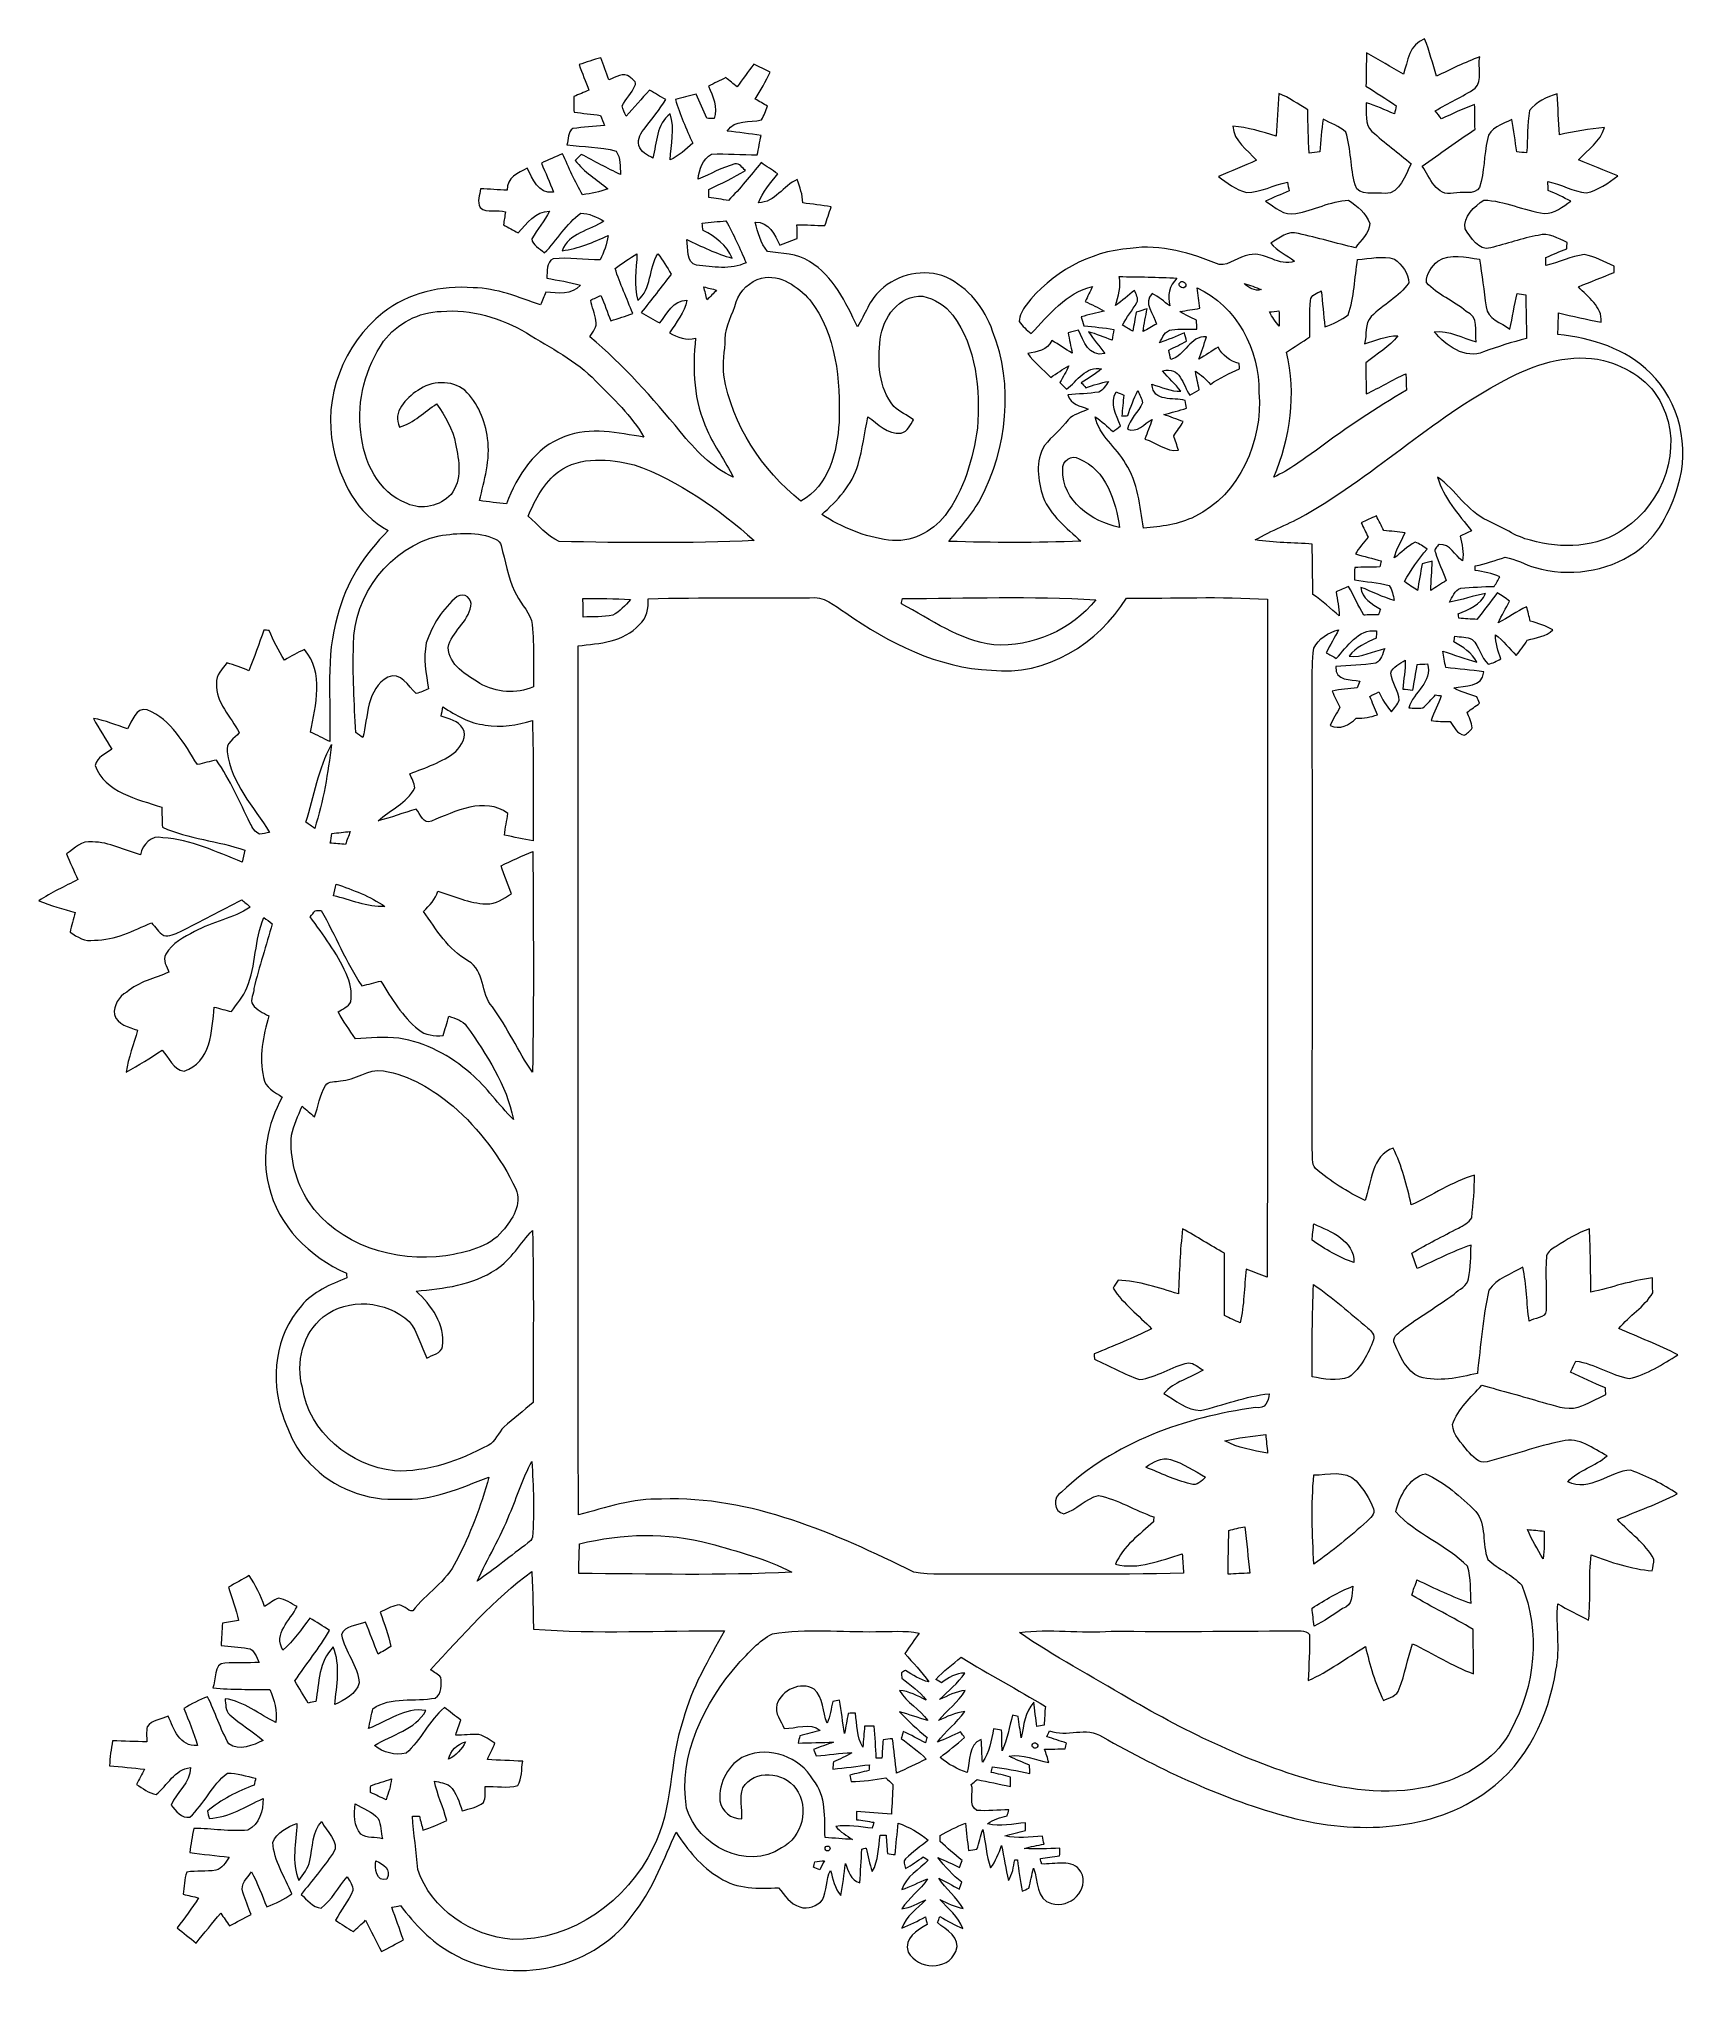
# Model space of a CAD drawing. Header units: centimetres. Extents: x -13.5 to 13.7, y -16.2 to 15.9.
import ezdxf

# ---------------------------------------------------------------- set-up
doc = ezdxf.new("R2010")
doc.units = ezdxf.units.CM
doc.header["$MEASUREMENT"] = 0
doc.layers.add('Layer 1', color=7, linetype='Continuous')

msp = doc.modelspace()

# ---------------------------------------------------------------- linework, layer by layer
at = {"layer": 'Layer 1', "color": 252, "lineweight": 9}
for points, knots in [([(8.9398, 15.33542), (9.01423, 15.54568), (9.03328, 15.83707), (9.28975, 15.91645), (9.28975, 15.91645), (9.37089, 15.71748), (9.42381, 15.50899), (9.48625, 15.30367), (9.48625, 15.30367), (9.72191, 15.41339), (9.95333, 15.53509), (10.19957, 15.62082), (10.19957, 15.62082), (10.15759, 15.45925), (10.25566, 15.23594), (10.12266, 15.10365), (10.12266, 15.10365), (9.91558, 14.96042), (9.6771, 14.8687), (9.46649, 14.73076), (9.46649, 14.73076), (9.49966, 14.68772), (9.53352, 14.64468), (9.56704, 14.60164), (9.56704, 14.60164), (9.74872, 14.68208), (9.92722, 14.76957), (10.11455, 14.83659), (10.11455, 14.83659), (10.11596, 14.73535), (10.11913, 14.53321), (10.12054, 14.43231), (10.12054, 14.43231), (9.83127, 14.22805), (9.53776, 14.03014), (9.25236, 13.82059), (9.25236, 13.82059), (9.37618, 13.63539), (9.4799, 13.31295), (9.76777, 13.37539), (9.76777, 13.37539), (9.89724, 13.40855), (10.11102, 13.33306), (10.19674, 13.47064), (10.19674, 13.47064), (10.27753, 13.7264), (10.26589, 14.00086), (10.32445, 14.26157), (10.32445, 14.26157), (10.35585, 14.45736), (10.57669, 14.51063), (10.73014, 14.58789), (10.73014, 14.58789), (10.75872, 14.41114), (10.78341, 14.23405), (10.80811, 14.0566), (10.80811, 14.0566), (10.86244, 14.05061), (10.91676, 14.04496), (10.9718, 14.03932), (10.9718, 14.03932), (10.99191, 14.27109), (10.97744, 14.50781), (11.02048, 14.73711), (11.02048, 14.73711), (11.12808, 14.87999), (11.30411, 14.96571), (11.47556, 15.01122), (11.47556, 15.01122), (11.48826, 14.78685), (11.49779, 14.56249), (11.51049, 14.33777), (11.51049, 14.33777), (11.75602, 14.39421), (12.00438, 14.43266), (12.25556, 14.45524), (12.25556, 14.45524), (12.18712, 14.22558), (11.97898, 14.09259), (11.82376, 13.92643), (11.82376, 13.92643), (12.03719, 13.82906), (12.25802, 13.75039), (12.47534, 13.66149), (12.47534, 13.66149), (12.31588, 13.54578), (12.15043, 13.41949), (11.95499, 13.37927), (11.95499, 13.37927), (11.73486, 13.40079), (11.53942, 13.52391), (11.32281, 13.56554), (11.32281, 13.56554), (11.32352, 13.51685), (11.32493, 13.46817), (11.32634, 13.41949), (11.32634, 13.41949), (11.45334, 13.36586), (11.57787, 13.3066), (11.70028, 13.2431), (11.70028, 13.2431), (11.56834, 13.15349), (11.43006, 13.03919), (11.26249, 13.0406), (11.26249, 13.0406), (10.92488, 13.09105), (10.60985, 13.24839), (10.26589, 13.26285), (10.26589, 13.26285), (10.11349, 13.16196), (9.91876, 12.98627), (9.95615, 12.78519), (9.95615, 12.78519), (10.04893, 12.64902), (10.17734, 12.41442), (10.37878, 12.47616), (10.37878, 12.47616), (10.64089, 12.53684), (10.89489, 12.63456), (11.16089, 12.67971), (11.16089, 12.67971), (11.33622, 12.73792), (11.48544, 12.62291), (11.63925, 12.56471), (11.63925, 12.56471), (11.63784, 12.5386), (11.63537, 12.48639), (11.63396, 12.46064), (11.63396, 12.46064), (11.51754, 12.41231), (11.40219, 12.36362), (11.28647, 12.31529), (11.28647, 12.31529), (11.28753, 12.28248), (11.2893, 12.21687), (11.29036, 12.18406), (11.29036, 12.18406), (11.50449, 12.22851), (11.70275, 12.33857), (11.92112, 12.36327), (11.92112, 12.36327), (12.09504, 12.33399), (12.25097, 12.23874), (12.41395, 12.17347), (12.41395, 12.17347), (12.41395, 12.14702), (12.4136, 12.0941), (12.4136, 12.06764), (12.4136, 12.06764), (12.2164, 11.99215), (12.02061, 11.91312), (11.82552, 11.83199), (11.82552, 11.83199), (11.97827, 11.65771), (12.21922, 11.51343), (12.20087, 11.25061), (12.20087, 11.25061), (11.96487, 11.29365), (11.73133, 11.34798), (11.49814, 11.4023), (11.49814, 11.4023), (11.49179, 11.28448), (11.48967, 11.16559), (11.48721, 11.04706), (11.48721, 11.04706), (12.04318, 10.98744), (12.60869, 10.81563), (13.01332, 10.40888), (13.01332, 10.40888), (13.49627, 9.93722), (13.6642, 9.18651), (13.46452, 8.54621), (13.46452, 8.54621), (13.33788, 8.12958), (13.12974, 7.70449), (12.75791, 7.45542), (12.75791, 7.45542), (12.28484, 7.13122), (11.66254, 7.0455), (11.11467, 7.20636), (11.11467, 7.20636), (10.94569, 7.24976), (10.79082, 7.34924), (10.61972, 7.3757), (10.61972, 7.3757), (10.45568, 7.32349), (10.29199, 7.26951), (10.12407, 7.23141), (10.12407, 7.23141), (10.12372, 7.21271), (10.12337, 7.17567), (10.12301, 7.15697), (10.12301, 7.15697), (10.2613, 7.13616), (10.40136, 7.10829), (10.53188, 7.05502), (10.53188, 7.05502), (10.50013, 7.0014), (10.46909, 6.94778), (10.43804, 6.89416), (10.43804, 6.89416), (10.25248, 6.89169), (10.06798, 6.88181), (9.88454, 6.86452), (9.88454, 6.86452), (9.78188, 6.83418), (9.75048, 6.71777), (9.69933, 6.63627), (9.69933, 6.63627), (9.90112, 6.66979), (10.09338, 6.74493), (10.29552, 6.77809), (10.29552, 6.77809), (10.21438, 6.59006), (10.01789, 6.51598), (9.84361, 6.44048), (9.84361, 6.44048), (9.84644, 6.42249), (9.85208, 6.38651), (9.8549, 6.36887), (9.8549, 6.36887), (9.95156, 6.36358), (10.05387, 6.35652), (10.153, 6.35052), (10.153, 6.35052), (10.26448, 6.49799), (10.37701, 6.64474), (10.48955, 6.79185), (10.48955, 6.79185), (10.55764, 6.74669), (10.62466, 6.70048), (10.69134, 6.65286), (10.69134, 6.65286), (10.62678, 6.53467), (10.56257, 6.41649), (10.50296, 6.2962), (10.50296, 6.2962), (10.66594, 6.37204), (10.80634, 6.48776), (10.97109, 6.56078), (10.97109, 6.56078), (10.99296, 6.48141), (11.01307, 6.40132), (11.02895, 6.32054), (11.02895, 6.32054), (11.16018, 6.29091), (11.2893, 6.24646), (11.40501, 6.17696), (11.40501, 6.17696), (11.28965, 6.06795), (11.13019, 6.04714), (10.98238, 6.01115), (10.98238, 6.01115), (10.92629, 5.92296), (10.86667, 5.83723), (10.79999, 5.7568), (10.79999, 5.7568), (10.6864, 5.87181), (10.58762, 6.00198), (10.45745, 6.09935), (10.45745, 6.09935), (10.45921, 5.96141), (10.50013, 5.82877), (10.54529, 5.69965), (10.54529, 5.69965), (10.47791, 5.66508), (10.41017, 5.62839), (10.33609, 5.61146), (10.33609, 5.61146), (10.22003, 5.72823), (10.19039, 5.9032), (10.07609, 6.02032), (10.07609, 6.02032), (9.9879, 6.06795), (9.88348, 6.05631), (9.78823, 6.07501), (9.78823, 6.07501), (9.7847, 6.05208), (9.77729, 6.00621), (9.77376, 5.98364), (9.77376, 5.98364), (9.92193, 5.89897), (10.06727, 5.80019), (10.15159, 5.64709), (10.15159, 5.64709), (9.96003, 5.69753), (9.77588, 5.76562), (9.58997, 5.83018), (9.58997, 5.83018), (9.59737, 5.74269), (9.62348, 5.64744), (9.63865, 5.55854), (9.63865, 5.55854), (9.84785, 5.53561), (10.05704, 5.51374), (10.26624, 5.48869), (10.26624, 5.48869), (10.24296, 5.21564), (9.95439, 5.27491), (9.77271, 5.22093), (9.77271, 5.22093), (9.88983, 5.1539), (10.02177, 5.12039), (10.14912, 5.07629), (10.14912, 5.07629), (10.16429, 5.04101), (10.17981, 5.00574), (10.19569, 4.97011), (10.19569, 4.97011), (10.12866, 4.91931), (10.05987, 4.87062), (9.99037, 4.82335), (9.99037, 4.82335), (10.02177, 4.73763), (10.06375, 4.65402), (10.07433, 4.56229), (10.07433, 4.56229), (10.04082, 4.51326), (9.99566, 4.47128), (9.94239, 4.44517), (9.94239, 4.44517), (9.82492, 4.46034), (9.77447, 4.58558), (9.70921, 4.66813), (9.70921, 4.66813), (9.60443, 4.66425), (9.49966, 4.67095), (9.39629, 4.68577), (9.39629, 4.68577), (9.44709, 4.82335), (9.51553, 4.95317), (9.56492, 5.09111), (9.56492, 5.09111), (9.54164, 5.09499), (9.49507, 5.10275), (9.47179, 5.10663), (9.47179, 5.10663), (9.40441, 5.03114), (9.33314, 4.95987), (9.25836, 4.89285), (9.25836, 4.89285), (9.18251, 4.87838), (9.10454, 4.89108), (9.02834, 4.89461), (9.02834, 4.89461), (9.10278, 5.15038), (9.43051, 5.32429), (9.33738, 5.61675), (9.33738, 5.61675), (9.28093, 5.61428), (9.22484, 5.61146), (9.16946, 5.60863), (9.16946, 5.60863), (9.14441, 5.46788), (9.12077, 5.32606), (9.09467, 5.1853), (9.09467, 5.1853), (9.03963, 5.1913), (8.98531, 5.19729), (8.93098, 5.20364), (8.93098, 5.20364), (8.94544, 5.36134), (8.97155, 5.51832), (8.97049, 5.67707), (8.97049, 5.67707), (8.88371, 5.61992), (8.76129, 5.57688), (8.73166, 5.46541), (8.73166, 5.46541), (8.75141, 5.30877), (8.85795, 5.17648), (8.87312, 5.01914), (8.87312, 5.01914), (8.84243, 4.94823), (8.78951, 4.89003), (8.74471, 4.82829), (8.74471, 4.82829), (8.65687, 4.9253), (8.58914, 5.03713), (8.53446, 5.15531), (8.53446, 5.15531), (8.48436, 5.13132), (8.43462, 5.10663), (8.38558, 5.08194), (8.38558, 5.08194), (8.42792, 4.98139), (8.47131, 4.88121), (8.51294, 4.78066), (8.51294, 4.78066), (8.40146, 4.73904), (8.28328, 4.71858), (8.16439, 4.72351), (8.16439, 4.72351), (8.04445, 4.6071), (7.89311, 4.52772), (7.73118, 4.60463), (7.73118, 4.60463), (7.78092, 4.70729), (7.83772, 4.80606), (7.89522, 4.90449), (7.89522, 4.90449), (7.84795, 4.98951), (7.80491, 5.07735), (7.76681, 5.1666), (7.76681, 5.1666), (7.90192, 5.20047), (8.04162, 5.20964), (8.18027, 5.22234), (8.18027, 5.22234), (8.19402, 5.25938), (8.20814, 5.29642), (8.2226, 5.33311), (8.2226, 5.33311), (8.07337, 5.36839), (7.81338, 5.32606), (7.82572, 5.57512), (7.82572, 5.57512), (8.04551, 5.59699), (8.26881, 5.59346), (8.48754, 5.62945), (8.48754, 5.62945), (8.57432, 5.67813), (8.59478, 5.78573), (8.63359, 5.86934), (8.63359, 5.86934), (8.43779, 5.833), (8.254, 5.71235), (8.04903, 5.74551), (8.04903, 5.74551), (8.15416, 5.89756), (8.3309, 5.9667), (8.49106, 6.04326), (8.49106, 6.04326), (8.49283, 6.07324), (8.49636, 6.13321), (8.49812, 6.1632), (8.49812, 6.1632), (8.19332, 6.1946), (8.01622, 5.90214), (7.83384, 5.70917), (7.83384, 5.70917), (7.7781, 5.74022), (7.72236, 5.77126), (7.66733, 5.80231), (7.66733, 5.80231), (7.73365, 5.92825), (7.80456, 6.05208), (7.87123, 6.17802), (7.87123, 6.17802), (7.7019, 6.14062), (7.54244, 6.03126), (7.46201, 5.87604), (7.46201, 5.87604), (7.41968, 5.47211), (7.44084, 5.06465), (7.43837, 4.65896), (7.43837, 4.65896), (7.4419, 2.30663), (7.44049, -0.04569), (7.43767, -2.39801), (7.43767, -2.39801), (7.44896, -2.48832), (7.42003, -2.61885), (7.49023, -2.69858), (7.49023, -2.69858), (7.73718, -2.9106), (8.01764, -3.0824), (8.30868, -3.22739), (8.30868, -3.22739), (8.41169, -2.92471), (8.41592, -2.48479), (8.77223, -2.36026), (8.77223, -2.36026), (8.9151, -2.65695), (8.99977, -2.97692), (9.06927, -3.29795), (9.06927, -3.29795), (9.41957, -3.14167), (9.74096, -2.91554), (10.11208, -2.80829), (10.11208, -2.80829), (10.11243, -3.04324), (10.09303, -3.27713), (10.06692, -3.51067), (10.06692, -3.51067), (10.01824, -3.59287), (9.92828, -3.6352), (9.8482, -3.68036), (9.8482, -3.68036), (9.58997, -3.81406), (9.32997, -3.94459), (9.07985, -4.09276), (9.07985, -4.09276), (9.10666, -4.17813), (9.13559, -4.26279), (9.16663, -4.34711), (9.16663, -4.34711), (9.46085, -4.21517), (9.74766, -4.06171), (10.05528, -3.96117), (10.05528, -3.96117), (10.05316, -4.14567), (10.04611, -4.33159), (10.01365, -4.51397), (10.01365, -4.51397), (9.99778, -4.63921), (9.85208, -4.68507), (9.77659, -4.76762), (9.77659, -4.76762), (9.49613, -4.97223), (9.19591, -5.14791), (8.91863, -5.35676), (8.91863, -5.35676), (8.85054, -5.41497), (8.7433, -5.48976), (8.79833, -5.59206), (8.79833, -5.59206), (8.89076, -5.79561), (8.98919, -6.03868), (9.2072, -6.13252), (9.2072, -6.13252), (9.52153, -6.22177), (9.84961, -6.14557), (10.159, -6.07396), (10.159, -6.07396), (10.21756, -5.61676), (10.24507, -5.15109), (10.34844, -4.702), (10.34844, -4.702), (10.47544, -4.5115), (10.7185, -4.43742), (10.9083, -4.32136), (10.9083, -4.32136), (10.97039, -4.61487), (10.97144, -4.91684), (11.01272, -5.21388), (11.01272, -5.21388), (11.08539, -5.15462), (11.29177, -5.17367), (11.29424, -5.03679), (11.29424, -5.03679), (11.30306, -4.73728), (11.27483, -4.43707), (11.30129, -4.13826), (11.30129, -4.13826), (11.31893, -4.06101), (11.39654, -4.01832), (11.45969, -3.98198), (11.45969, -3.98198), (11.63326, -3.87051), (11.8107, -3.75903), (12.00649, -3.68953), (12.00649, -3.68953), (12.02307, -4.03808), (12.0266, -4.38732), (12.02978, -4.73658), (12.02978, -4.73658), (12.36844, -4.66037), (12.69794, -4.54431), (13.04366, -4.49986), (13.04366, -4.49986), (13.05142, -4.58382), (13.04437, -4.66002), (13.05036, -4.74716), (13.05036, -4.74716), (12.90855, -4.98281), (12.66266, -5.12251), (12.49297, -5.33418), (12.49297, -5.33418), (12.81682, -5.47952), (13.14879, -5.60794), (13.46594, -5.76951), (13.46594, -5.76951), (13.21158, -5.91979), (12.95406, -6.09689), (12.66125, -6.15792), (12.66125, -6.15792), (12.35433, -6.11064), (12.09257, -5.90956), (11.78107, -5.87146), (11.78107, -5.87146), (11.75214, -5.93214), (11.72357, -5.99352), (11.6964, -6.05526), (11.6964, -6.05526), (11.8869, -6.14381), (12.07564, -6.23553), (12.27072, -6.31455), (12.27072, -6.31455), (12.27214, -6.34171), (12.27496, -6.39604), (12.27672, -6.42321), (12.27672, -6.42321), (12.12609, -6.49588), (11.97862, -6.57525), (11.82199, -6.63346), (11.82199, -6.63346), (11.61809, -6.68744), (11.41947, -6.5943), (11.22544, -6.5495), (11.22544, -6.5495), (10.8963, -6.44931), (10.56399, -6.35971), (10.23202, -6.2701), (10.23202, -6.2701), (10.05493, -6.47083), (9.83762, -6.65816), (9.75083, -6.91921), (9.75083, -6.91921), (9.76106, -7.08996), (9.89759, -7.22189), (9.99742, -7.35242), (9.99742, -7.35242), (10.08244, -7.4385), (10.17981, -7.5715), (10.31845, -7.53128), (10.31845, -7.53128), (10.73367, -7.42651), (11.13831, -7.27799), (11.55741, -7.18909), (11.55741, -7.18909), (11.8361, -7.1143), (12.06541, -7.31961), (12.29965, -7.43074), (12.29965, -7.43074), (12.10351, -7.60501), (11.82905, -7.66745), (11.64878, -7.85901), (11.64878, -7.85901), (12.01037, -8.05057), (12.3374, -7.67486), (12.68841, -7.67027), (12.68841, -7.67027), (12.95582, -7.76835), (13.21617, -7.89852), (13.45218, -8.05833), (13.45218, -8.05833), (13.13926, -8.23084), (12.79531, -8.33738), (12.4704, -8.48413), (12.4704, -8.48413), (12.66972, -8.7018), (12.9276, -8.87148), (13.068, -9.13818), (13.068, -9.13818), (13.06765, -9.20309), (13.05319, -9.26695), (13.0419, -9.3308), (13.0419, -9.3308), (12.693, -9.29623), (12.35962, -9.18898), (12.03401, -9.06516), (12.03401, -9.06516), (11.99168, -9.42217), (12.03084, -9.78341), (11.99309, -10.14113), (11.99309, -10.14113), (11.81882, -10.05858), (11.65089, -9.96474), (11.48297, -9.8709), (11.48297, -9.8709), (11.45016, -10.23532), (11.53307, -10.60327), (11.4544, -10.96451), (11.4544, -10.96451), (11.33269, -11.72687), (10.97391, -12.4864), (10.33962, -12.95065), (10.33962, -12.95065), (9.40793, -13.63751), (8.15169, -13.67244), (7.06655, -13.38774), (7.06655, -13.38774), (5.97999, -13.09811), (4.95588, -12.61622), (3.98009, -12.06412), (3.98009, -12.06412), (3.71481, -11.88562), (3.39307, -12.07471), (3.10768, -11.9664), (3.10768, -11.9664), (3.09356, -11.99815), (3.07945, -12.03061), (3.06569, -12.06306), (3.06569, -12.06306), (3.17329, -12.09728), (3.28089, -12.13115), (3.38813, -12.16713), (3.38813, -12.16713), (3.38214, -12.19042), (3.37049, -12.23663), (3.36485, -12.25991), (3.36485, -12.25991), (3.27983, -12.26238), (3.10979, -12.26697), (3.02513, -12.26944), (3.02513, -12.26944), (3.05335, -12.3407), (3.07628, -12.41373), (3.09533, -12.48816), (3.09533, -12.48816), (2.87978, -12.44265), (2.66741, -12.34246), (2.44234, -12.38056), (2.44234, -12.38056), (2.54993, -12.44124), (2.66529, -12.48393), (2.77994, -12.5312), (2.77994, -12.5312), (2.78065, -12.57671), (2.78171, -12.62292), (2.78277, -12.66914), (2.78277, -12.66914), (2.57957, -12.6261), (2.37672, -12.57918), (2.16964, -12.55907), (2.16964, -12.55907), (2.16399, -12.582), (2.15306, -12.62751), (2.14741, -12.65009), (2.14741, -12.65009), (2.25431, -12.67337), (2.36084, -12.69912), (2.46703, -12.72664), (2.46703, -12.72664), (2.46597, -12.77779), (2.46491, -12.82965), (2.46421, -12.88186), (2.46421, -12.88186), (2.28041, -12.84482), (2.09697, -12.8039), (1.91388, -12.76756), (1.91388, -12.76756), (1.88213, -12.79508), (1.85073, -12.82259), (1.81933, -12.85046), (1.81933, -12.85046), (1.86696, -12.9757), (1.75795, -13.20359), (1.91211, -13.27591), (1.91211, -13.27591), (2.08603, -13.29249), (2.26207, -13.26745), (2.43669, -13.26639), (2.43669, -13.26639), (2.42822, -13.29884), (2.41941, -13.3313), (2.41094, -13.36446), (2.41094, -13.36446), (2.29876, -13.39656), (2.1774, -13.41808), (2.0885, -13.49922), (2.0885, -13.49922), (2.29452, -13.55108), (2.50654, -13.49781), (2.71397, -13.48194), (2.71397, -13.48194), (2.71256, -13.52392), (2.71115, -13.56625), (2.71009, -13.60894), (2.71009, -13.60894), (2.59721, -13.63681), (2.48396, -13.66467), (2.37213, -13.69537), (2.37213, -13.69537), (2.57428, -13.74652), (2.78629, -13.71195), (2.99126, -13.69925), (2.99126, -13.69925), (2.99937, -13.74299), (3.00819, -13.78744), (3.01701, -13.83189), (3.01701, -13.83189), (2.90659, -13.852), (2.79935, -13.87528), (2.6914, -13.9028), (2.6914, -13.9028), (2.88684, -13.91867), (3.08228, -13.90633), (3.27807, -13.89963), (3.27807, -13.89963), (3.27666, -13.94196), (3.2756, -13.98429), (3.27454, -14.02733), (3.27454, -14.02733), (3.16588, -14.0365), (3.06322, -14.05555), (2.95669, -14.07072), (2.95669, -14.07072), (2.96198, -14.09295), (2.97256, -14.13704), (2.97785, -14.15892), (2.97785, -14.15892), (3.18917, -14.17232), (3.49079, -14.06296), (3.62626, -14.28944), (3.62626, -14.28944), (3.78324, -14.58507), (3.43823, -14.90328), (3.13978, -14.8112), (3.13978, -14.8112), (2.88084, -14.75335), (2.92741, -14.42738), (2.8445, -14.23053), (2.8445, -14.23053), (2.81699, -14.33883), (2.79335, -14.44855), (2.76971, -14.55861), (2.76971, -14.55861), (2.73232, -14.57449), (2.69528, -14.59107), (2.65824, -14.60765), (2.65824, -14.60765), (2.62331, -14.43655), (2.59862, -14.26369), (2.58062, -14.09083), (2.58062, -14.09083), (2.56898, -14.09012), (2.5457, -14.08942), (2.53406, -14.08907), (2.53406, -14.08907), (2.51783, -14.2076), (2.49561, -14.32719), (2.43281, -14.43161), (2.43281, -14.43161), (2.38413, -14.24147), (2.35943, -14.04709), (2.31745, -13.85623), (2.31745, -13.85623), (2.27159, -13.98464), (2.21797, -14.11376), (2.13718, -14.22524), (2.13718, -14.22524), (2.06028, -14.02204), (2.05957, -13.80155), (2.00666, -13.59271), (2.00666, -13.59271), (1.97244, -13.6996), (1.94316, -13.8079), (1.91246, -13.91656), (1.91246, -13.91656), (1.86519, -13.92326), (1.81792, -13.92996), (1.771, -13.93737), (1.771, -13.93737), (1.75477, -13.78568), (1.73996, -13.63681), (1.72196, -13.48687), (1.72196, -13.48687), (1.57732, -13.54367), (1.44151, -13.61881), (1.30357, -13.68866), (1.30357, -13.68866), (1.30357, -13.71371), (1.30357, -13.76381), (1.30357, -13.7885), (1.30357, -13.7885), (1.42281, -13.89469), (1.54416, -13.99946), (1.66658, -14.10283), (1.66658, -14.10283), (1.65635, -14.13105), (1.63624, -14.18749), (1.62636, -14.21571), (1.62636, -14.21571), (1.50642, -14.16209), (1.38824, -14.10424), (1.26794, -14.05308), (1.26794, -14.05308), (1.38365, -14.20337), (1.51382, -14.34271), (1.66199, -14.4616), (1.66199, -14.4616), (1.65211, -14.48982), (1.63271, -14.54627), (1.62319, -14.57449), (1.62319, -14.57449), (1.50748, -14.51593), (1.39741, -14.44714), (1.28099, -14.39104), (1.28099, -14.39104), (1.39847, -14.57237), (1.58015, -14.70325), (1.68281, -14.89552), (1.68281, -14.89552), (1.5484, -14.86412), (1.42281, -14.80662), (1.30004, -14.74559), (1.30004, -14.74559), (1.43798, -14.8934), (1.6059, -15.0264), (1.67998, -15.22113), (1.67998, -15.22113), (1.54628, -15.17209), (1.42493, -15.09589), (1.30216, -15.02569), (1.30216, -15.02569), (1.2884, -15.05885), (1.27464, -15.09201), (1.26124, -15.12588), (1.26124, -15.12588), (1.40129, -15.24653), (1.66164, -15.36718), (1.56251, -15.60284), (1.56251, -15.60284), (1.42351, -15.92422), (0.94268, -15.90129), (0.77828, -15.61342), (0.77828, -15.61342), (0.70173, -15.37741), (0.92962, -15.25394), (1.0912, -15.15446), (1.0912, -15.15446), (1.08132, -15.11248), (1.07179, -15.07155), (1.06227, -15.03063), (1.06227, -15.03063), (0.93527, -15.09766), (0.80792, -15.16469), (0.67457, -15.21831), (0.67457, -15.21831), (0.73948, -15.0137), (0.92821, -14.89728), (1.06933, -14.74982), (1.06933, -14.74982), (0.94021, -14.80767), (0.81462, -14.88035), (0.67174, -14.89975), (0.67174, -14.89975), (0.78781, -14.71242), (0.98254, -14.59142), (1.09755, -14.40339), (1.09755, -14.40339), (0.95467, -14.46019), (0.8185, -14.53216), (0.67245, -14.58084), (0.67245, -14.58084), (0.74265, -14.36212), (0.96243, -14.25664), (1.10884, -14.09506), (1.10884, -14.09506), (1.08802, -14.08201), (1.04675, -14.05626), (1.02593, -14.04356), (1.02593, -14.04356), (0.92927, -14.10812), (0.83684, -14.18044), (0.73207, -14.23194), (0.73207, -14.23194), (0.72501, -14.17938), (0.68268, -14.112), (0.73701, -14.07249), (0.73701, -14.07249), (0.85272, -13.96101), (0.98501, -13.86858), (1.10813, -13.76627), (1.10813, -13.76627), (0.96243, -13.6421), (0.79134, -13.55214), (0.61283, -13.48476), (0.61283, -13.48476), (0.5959, -13.65727), (0.58214, -13.8326), (0.56203, -14.00581), (0.56203, -14.00581), (0.52005, -13.99946), (0.47807, -13.99346), (0.43644, -13.98782), (0.43644, -13.98782), (0.42762, -13.8841), (0.42233, -13.78709), (0.41528, -13.68584), (0.41528, -13.68584), (0.39093, -13.68619), (0.3426, -13.6869), (0.31826, -13.68725), (0.31826, -13.68725), (0.28263, -13.88693), (0.29427, -14.10459), (0.18562, -14.2838), (0.18562, -14.2838), (0.14328, -14.1568), (0.11471, -14.02557), (0.08437, -13.89645), (0.08437, -13.89645), (0.06673, -13.90104), (0.03181, -13.91056), (0.01452, -13.91515), (0.01452, -13.91515), (0.00288, -14.09859), (-0.00383, -14.28451), (-0.01899, -14.46901), (-0.01899, -14.46901), (-0.16928, -14.42597), (-0.21161, -14.27533), (-0.25536, -14.14939), (-0.25536, -14.14939), (-0.28076, -14.32472), (-0.29628, -14.50358), (-0.33403, -14.67785), (-0.33403, -14.67785), (-0.43104, -14.55932), (-0.46103, -14.40762), (-0.5023, -14.26475), (-0.5023, -14.26475), (-0.57885, -14.41821), (-0.56333, -14.59777), (-0.63212, -14.75264), (-0.63212, -14.75264), (-0.72279, -14.84719), (-0.87378, -14.91774), (-1.00571, -14.86729), (-1.00571, -14.86729), (-1.16517, -14.82002), (-1.26218, -14.67644), (-1.35602, -14.55015), (-1.35602, -14.55015), (-1.68411, -14.56779), (-2.04394, -14.57872), (-2.32793, -14.38611), (-2.32793, -14.38611), (-2.63378, -14.20831), (-2.8585, -13.9282), (-3.04548, -13.63398), (-3.04548, -13.63398), (-3.25079, -14.07072), (-3.4046, -14.53604), (-3.70693, -14.92127), (-3.70693, -14.92127), (-4.33841, -15.89141), (-5.74916, -16.20362), (-6.74435, -15.62859), (-6.74435, -15.62859), (-7.08619, -15.44021), (-7.3536, -15.14987), (-7.59066, -14.84577), (-7.59066, -14.84577), (-7.63758, -14.85389), (-7.68415, -14.86271), (-7.73036, -14.87223), (-7.73036, -14.87223), (-7.67216, -15.05321), (-7.6016, -15.22995), (-7.54128, -15.41092), (-7.54128, -15.41092), (-7.66122, -15.47548), (-7.78081, -15.54075), (-7.90181, -15.60284), (-7.90181, -15.60284), (-7.99248, -15.43244), (-8.07785, -15.25958), (-8.16322, -15.08707), (-8.16322, -15.08707), (-8.23166, -15.14952), (-8.29975, -15.21266), (-8.36924, -15.2744), (-8.36924, -15.2744), (-8.46591, -15.21161), (-8.56327, -15.14846), (-8.65993, -15.08778), (-8.65993, -15.08778), (-8.56539, -14.92374), (-8.45038, -14.77063), (-8.37277, -14.59812), (-8.37277, -14.59812), (-8.36184, -14.51205), (-8.43204, -14.44149), (-8.46908, -14.36952), (-8.46908, -14.36952), (-8.61407, -14.53851), (-8.71744, -14.75264), (-8.89806, -14.88917), (-8.89806, -14.88917), (-9.0367, -14.86941), (-9.12913, -14.75158), (-9.22332, -14.66021), (-9.22332, -14.66021), (-9.04799, -14.43479), (-8.86137, -14.21748), (-8.7005, -13.98147), (-8.7005, -13.98147), (-8.56751, -13.79697), (-8.8335, -13.61282), (-8.88677, -13.45795), (-8.88677, -13.45795), (-9.05504, -13.6294), (-9.02788, -13.88763), (-9.08468, -14.10388), (-9.08468, -14.10388), (-9.10761, -14.22982), (-9.19086, -14.33107), (-9.26636, -14.4302), (-9.26636, -14.4302), (-9.39089, -14.1314), (-9.30728, -13.80332), (-9.2967, -13.49146), (-9.2967, -13.49146), (-9.45368, -13.55037), (-9.62725, -13.63963), (-9.69287, -13.80296), (-9.69287, -13.80296), (-9.67629, -14.11164), (-9.49425, -14.37517), (-9.38101, -14.65386), (-9.38101, -14.65386), (-9.50801, -14.74276), (-9.64771, -14.81226), (-9.7927, -14.86553), (-9.7927, -14.86553), (-9.87137, -14.67009), (-9.94722, -14.47289), (-10.04529, -14.28627), (-10.04529, -14.28627), (-10.1095, -14.38787), (-10.23438, -14.4937), (-10.18676, -14.62458), (-10.18676, -14.62458), (-10.14936, -14.74841), (-10.09715, -14.86729), (-10.05199, -14.98936), (-10.05199, -14.98936), (-10.16982, -15.05391), (-10.2873, -15.11847), (-10.40618, -15.18127), (-10.40618, -15.18127), (-10.45416, -15.11036), (-10.50214, -15.04016), (-10.55153, -14.97066), (-10.55153, -14.97066), (-10.68876, -15.13223), (-10.82281, -15.29733), (-10.95581, -15.46278), (-10.95581, -15.46278), (-11.06129, -15.37917), (-11.16571, -15.29557), (-11.26943, -15.21196), (-11.26943, -15.21196), (-11.14913, -15.04862), (-11.02354, -14.88881), (-10.91559, -14.71736), (-10.91559, -14.71736), (-11.00026, -14.69655), (-11.08528, -14.6775), (-11.17065, -14.65951), (-11.17065, -14.65951), (-11.15407, -14.53639), (-11.15513, -14.40939), (-11.10998, -14.29262), (-11.10998, -14.29262), (-10.95228, -14.26969), (-10.79106, -14.28662), (-10.63373, -14.26334), (-10.63373, -14.26334), (-10.52613, -14.239), (-10.47251, -14.13034), (-10.41148, -14.04956), (-10.41148, -14.04956), (-10.62808, -14.01781), (-10.8461, -14.00158), (-11.0627, -13.97124), (-11.0627, -13.97124), (-11.04542, -13.83648), (-11.0239, -13.70489), (-10.99285, -13.57331), (-10.99285, -13.57331), (-10.69793, -13.57084), (-10.39842, -13.63504), (-10.10456, -13.59976), (-10.10456, -13.59976), (-9.91512, -13.50592), (-9.85232, -13.27768), (-9.85162, -13.08118), (-9.85162, -13.08118), (-10.13984, -13.20994), (-10.41465, -13.39621), (-10.74097, -13.40785), (-10.74097, -13.40785), (-10.74873, -13.37892), (-10.76425, -13.32072), (-10.77201, -13.29179), (-10.77201, -13.29179), (-10.54624, -13.09494), (-10.27566, -12.96476), (-9.99767, -12.85928), (-9.99767, -12.85928), (-9.99238, -12.83071), (-9.98144, -12.77356), (-9.97579, -12.74498), (-9.97579, -12.74498), (-10.12925, -12.71112), (-10.28306, -12.66349), (-10.44076, -12.66243), (-10.44076, -12.66243), (-10.69899, -12.85681), (-10.82352, -13.17502), (-11.06129, -13.3881), (-11.06129, -13.3881), (-11.18582, -13.40962), (-11.30294, -13.2872), (-11.3675, -13.18772), (-11.3675, -13.18772), (-11.28495, -12.97111), (-11.04789, -12.8233), (-11.04789, -12.57071), (-11.04789, -12.57071), (-11.3167, -12.6007), (-11.42536, -12.86387), (-11.61656, -13.01521), (-11.61656, -13.01521), (-11.73863, -12.99193), (-11.83811, -12.91149), (-11.94147, -12.8487), (-11.94147, -12.8487), (-11.89561, -12.76474), (-11.84869, -12.68184), (-11.80601, -12.59682), (-11.80601, -12.59682), (-11.99862, -12.57459), (-12.19194, -12.55872), (-12.38491, -12.54072), (-12.38491, -12.54072), (-12.37504, -12.40208), (-12.36022, -12.26662), (-12.33411, -12.13115), (-12.33411, -12.13115), (-12.14608, -12.13362), (-11.95805, -12.14456), (-11.77002, -12.1442), (-11.77002, -12.1442), (-11.77073, -12.06236), (-11.77884, -11.97946), (-11.76438, -11.89867), (-11.76438, -11.89867), (-11.68959, -11.78507), (-11.52908, -11.77449), (-11.41689, -11.72122), (-11.41689, -11.72122), (-11.32376, -11.93465), (-11.23345, -12.23028), (-10.93641, -12.20559), (-10.93641, -12.20559), (-10.99285, -11.99745), (-11.07787, -11.79883), (-11.15901, -11.59951), (-11.15901, -11.59951), (-11.03519, -11.5219), (-10.90501, -11.45487), (-10.76813, -11.40337), (-10.76813, -11.40337), (-10.64149, -11.65772), (-10.55964, -11.93395), (-10.41677, -12.17983), (-10.41677, -12.17983), (-10.2492, -12.30613), (-10.01813, -12.20065), (-9.85021, -12.12339), (-9.85021, -12.12339), (-10.02836, -11.97452), (-10.22838, -11.85316), (-10.40301, -11.70041), (-10.40301, -11.70041), (-10.47886, -11.63409), (-10.46686, -11.52472), (-10.47991, -11.43512), (-10.47991, -11.43512), (-10.16594, -11.48098), (-9.92217, -11.69441), (-9.64348, -11.8267), (-9.64348, -11.8267), (-9.61949, -11.63691), (-9.66676, -11.45558), (-9.74155, -11.28378), (-9.74155, -11.28378), (-10.05446, -11.28201), (-10.36844, -11.28766), (-10.67994, -11.25626), (-10.67994, -11.25626), (-10.62314, -11.14126), (-10.68135, -10.84704), (-10.48274, -10.8488), (-10.48274, -10.8488), (-10.29471, -10.83857), (-10.10597, -10.85057), (-9.91794, -10.83787), (-9.91794, -10.83787), (-9.96874, -10.75532), (-9.99167, -10.61844), (-10.10703, -10.60574), (-10.10703, -10.60574), (-10.25237, -10.58528), (-10.39807, -10.57505), (-10.54377, -10.56129), (-10.54377, -10.56129), (-10.53918, -10.43641), (-10.53213, -10.3147), (-10.52295, -10.19052), (-10.52295, -10.19052), (-10.43405, -10.17464), (-10.34515, -10.15947), (-10.25625, -10.14536), (-10.25625, -10.14536), (-10.30035, -9.95945), (-10.37161, -9.78236), (-10.42382, -9.59926), (-10.42382, -9.59926), (-10.31058, -9.534), (-10.19699, -9.4705), (-10.08269, -9.40735), (-10.08269, -9.40735), (-9.97156, -9.56257), (-9.89466, -9.73826), (-9.82833, -9.91641), (-9.82833, -9.91641), (-9.75178, -9.86984), (-9.68193, -9.80952), (-9.59621, -9.77989), (-9.59621, -9.77989), (-9.48543, -9.79788), (-9.39195, -9.86667), (-9.29423, -9.91782), (-9.29423, -9.91782), (-9.40606, -10.14642), (-9.69075, -10.36691), (-9.52636, -10.63572), (-9.52636, -10.63572), (-9.35385, -10.48191), (-9.21873, -10.29212), (-9.08362, -10.10621), (-9.08362, -10.10621), (-8.97426, -10.17288), (-8.86701, -10.24132), (-8.75836, -10.31117), (-8.75836, -10.31117), (-8.92381, -10.60468), (-9.14606, -10.86115), (-9.32915, -11.14373), (-9.32915, -11.14373), (-9.25683, -11.26543), (-9.18381, -11.38608), (-9.10867, -11.50709), (-9.10867, -11.50709), (-9.06704, -11.49827), (-9.02506, -11.4898), (-8.98308, -11.48133), (-8.98308, -11.48133), (-8.92946, -11.17195), (-8.93828, -10.82058), (-8.69592, -10.58351), (-8.69592, -10.58351), (-8.57033, -10.88902), (-8.64406, -11.2171), (-8.66981, -11.53354), (-8.66981, -11.53354), (-8.51036, -11.45417), (-8.32197, -11.35821), (-8.26764, -11.17618), (-8.26764, -11.17618), (-8.29163, -10.88831), (-8.51, -10.65795), (-8.56116, -10.3782), (-8.56116, -10.3782), (-8.50295, -10.22827), (-8.29516, -10.2325), (-8.16393, -10.17217), (-8.16393, -10.17217), (-8.09408, -10.34751), (-8.02529, -10.52425), (-7.95932, -10.70169), (-7.95932, -10.70169), (-7.88806, -10.66183), (-7.81821, -10.6195), (-7.748, -10.57787), (-7.748, -10.57787), (-7.78893, -10.38349), (-7.85807, -10.19793), (-7.92157, -10.0106), (-7.92157, -10.0106), (-7.83267, -9.96509), (-7.74377, -9.91535), (-7.6457, -9.89313), (-7.6457, -9.89313), (-7.54727, -9.86879), (-7.47107, -9.99826), (-7.38746, -9.98908), (-7.38746, -9.98908), (-7.16733, -9.69875), (-6.82655, -9.51001), (-6.67309, -9.16923), (-6.67309, -9.16923), (-6.43814, -8.73108), (-6.26175, -8.26224), (-6.13263, -7.78246), (-6.13263, -7.78246), (-6.60077, -7.96237), (-7.07314, -8.17969), (-7.58819, -8.14547), (-7.58819, -8.14547), (-8.14241, -8.18216), (-8.70227, -7.96379), (-9.0808, -7.55809), (-9.0808, -7.55809), (-9.3094, -7.34925), (-9.42476, -7.05362), (-9.53059, -6.77104), (-9.53059, -6.77104), (-9.74261, -6.16815), (-9.65477, -5.44672), (-9.22297, -4.96059), (-9.22297, -4.96059), (-9.03176, -4.72881), (-8.74319, -4.61381), (-8.47437, -4.4988), (-8.47437, -4.4988), (-8.47543, -4.48011), (-8.47719, -4.44271), (-8.4779, -4.42401), (-8.4779, -4.42401), (-9.08574, -4.15696), (-9.60785, -3.64191), (-9.76131, -2.98221), (-9.76131, -2.98221), (-9.88337, -2.48797), (-9.78459, -1.96162), (-9.53764, -1.52206), (-9.53764, -1.52206), (-9.66112, -1.4374), (-9.82304, -1.36755), (-9.84633, -1.19786), (-9.84633, -1.19786), (-9.92464, -0.86096), (-9.84985, -0.511), (-9.75954, -0.18398), (-9.75954, -0.18398), (-9.85162, -0.12965), (-9.96204, -0.09014), (-10.02271, 0.00264), (-10.02271, 0.00264), (-10.07704, 0.08272), (-10.00014, 0.19032), (-10.00437, 0.26864), (-10.00437, 0.26864), (-9.91618, 0.62812), (-9.80293, 0.98019), (-9.70133, 1.33579), (-9.70133, 1.33579), (-9.74755, 1.36966), (-9.79376, 1.40388), (-9.84033, 1.43704), (-9.84033, 1.43704), (-10.00049, 1.07121), (-9.96309, 0.64928), (-10.11973, 0.28098), (-10.11973, 0.28098), (-10.18288, 0.13705), (-10.28377, 0.01464), (-10.37479, -0.11236), (-10.37479, -0.11236), (-10.47109, -0.08626), (-10.56458, -0.06403), (-10.65948, -0.03687), (-10.65948, -0.03687), (-10.69581, -0.42704), (-10.71169, -0.9548), (-11.15619, -1.09273), (-11.15619, -1.09273), (-11.33611, -1.06451), (-11.41054, -0.87048), (-11.51567, -0.74701), (-11.51567, -0.74701), (-11.71076, -0.87295), (-11.90443, -1.00207), (-12.11116, -1.10861), (-12.11116, -1.10861), (-12.07729, -0.87048), (-11.98169, -0.64929), (-11.92101, -0.41822), (-11.92101, -0.41822), (-12.06353, -0.36778), (-12.25262, -0.32862), (-12.30307, -0.16281), (-12.30307, -0.16281), (-12.32459, -0.01394), (-12.23004, 0.13811), (-12.10093, 0.21008), (-12.10093, 0.21008), (-11.90055, 0.37764), (-11.64126, 0.44009), (-11.40454, 0.53604), (-11.40454, 0.53604), (-11.44018, 0.62988), (-11.51355, 0.7336), (-11.45464, 0.83414), (-11.45464, 0.83414), (-11.35516, 1.01688), (-11.1576, 1.11283), (-10.98192, 1.20773), (-10.98192, 1.20773), (-10.68805, 1.3686), (-10.34621, 1.42151), (-10.06646, 1.61025), (-10.06646, 1.61025), (-10.11197, 1.65082), (-10.15748, 1.69033), (-10.20298, 1.72984), (-10.20298, 1.72984), (-10.54659, 1.56121), (-10.87961, 1.37248), (-11.22286, 1.2035), (-11.22286, 1.2035), (-11.30683, 1.16963), (-11.3989, 1.11954), (-11.49133, 1.14423), (-11.49133, 1.14423), (-11.57776, 1.1915), (-11.62856, 1.2797), (-11.69065, 1.35272), (-11.69065, 1.35272), (-11.99298, 1.22114), (-12.29531, 1.06344), (-12.63433, 1.06415), (-12.63433, 1.06415), (-12.78884, 1.03028), (-12.91408, 1.12165), (-13.03508, 1.19538), (-13.03508, 1.19538), (-13.00898, 1.30474), (-12.98005, 1.41305), (-12.95042, 1.52135), (-12.95042, 1.52135), (-13.15044, 1.58238), (-13.35399, 1.63212), (-13.54696, 1.71361), (-13.54696, 1.71361), (-13.34518, 1.85049), (-13.12187, 1.95139), (-12.90561, 2.06251), (-12.90561, 2.06251), (-12.96806, 2.20503), (-13.0372, 2.34438), (-13.09364, 2.48902), (-13.09364, 2.48902), (-12.96206, 2.57298), (-12.84423, 2.71515), (-12.66714, 2.68305), (-12.66714, 2.68305), (-12.38809, 2.68552), (-12.13868, 2.54335), (-11.87444, 2.47385), (-11.87444, 2.47385), (-11.83423, 2.64107), (-11.70335, 2.80546), (-11.50332, 2.75184), (-11.50332, 2.75184), (-11.04259, 2.72785), (-10.61997, 2.51654), (-10.19769, 2.35073), (-10.19769, 2.35073), (-10.18217, 2.41599), (-10.16735, 2.48126), (-10.15254, 2.54652), (-10.15254, 2.54652), (-10.59774, 2.70421), (-11.07823, 2.73455), (-11.5132, 2.92505), (-11.5132, 2.92505), (-11.51743, 3.03547), (-11.52061, 3.14448), (-11.52308, 3.25455), (-11.52308, 3.25455), (-11.9256, 3.39354), (-12.45582, 3.49408), (-12.62233, 3.94564), (-12.62233, 3.94564), (-12.58882, 4.08181), (-12.44877, 4.14073), (-12.34364, 4.21304), (-12.34364, 4.21304), (-12.44771, 4.37991), (-12.55707, 4.54395), (-12.64844, 4.71822), (-12.64844, 4.71822), (-12.45371, 4.68753), (-12.27238, 4.60745), (-12.08611, 4.54748), (-12.08611, 4.54748), (-12.01203, 4.66989), (-11.95206, 4.91437), (-11.76332, 4.85898), (-11.76332, 4.85898), (-11.36468, 4.70235), (-11.15372, 4.30124), (-10.93641, 3.95763), (-10.93641, 3.95763), (-10.83199, 3.98409), (-10.72792, 4.0102), (-10.62244, 4.03242), (-10.62244, 4.03242), (-10.39666, 3.70751), (-10.24003, 3.34345), (-10.06646, 2.98996), (-10.06646, 2.98996), (-10.02695, 2.92364), (-9.98991, 2.83898), (-9.91053, 2.81358), (-9.91053, 2.81358), (-9.85585, 2.81499), (-9.80223, 2.8298), (-9.74861, 2.84003), (-9.74861, 2.84003), (-10.00296, 3.26689), (-10.3889, 3.65107), (-10.44393, 4.16754), (-10.44393, 4.16754), (-10.47674, 4.31464), (-10.32258, 4.38908), (-10.24567, 4.48645), (-10.24567, 4.48645), (-10.38431, 4.74821), (-10.63549, 4.97716), (-10.62349, 5.29607), (-10.62349, 5.29607), (-10.63337, 5.4333), (-10.5226, 5.53314), (-10.44922, 5.63544), (-10.44922, 5.63544), (-10.32681, 5.59805), (-10.20581, 5.5536), (-10.08657, 5.50597), (-10.08657, 5.50597), (-9.99802, 5.72646), (-9.919, 5.95012), (-9.84033, 6.17414), (-9.84033, 6.17414), (-9.81881, 6.17273), (-9.77577, 6.17026), (-9.75425, 6.1692), (-9.75425, 6.1692), (-9.68546, 5.99881), (-9.59973, 5.83512), (-9.49919, 5.68131), (-9.49919, 5.68131), (-9.3923, 5.74234), (-9.28506, 5.80337), (-9.17287, 5.85417), (-9.17287, 5.85417), (-8.83703, 5.47105), (-8.99119, 4.94012), (-9.07198, 4.49244), (-9.07198, 4.49244), (-8.96438, 4.44482), (-8.8589, 4.39261), (-8.75518, 4.33722), (-8.75518, 4.33722), (-8.73014, 5.02796), (-8.83068, 5.73916), (-8.62536, 6.4112), (-8.62536, 6.4112), (-8.49448, 6.94954), (-8.18298, 7.42826), (-7.7921, 7.81455), (-7.7921, 7.81455), (-8.30433, 8.08654), (-8.58761, 8.64111), (-8.69662, 9.19039), (-8.69662, 9.19039), (-8.87583, 10.00354), (-8.52411, 10.89148), (-7.87747, 11.40407), (-7.87747, 11.40407), (-7.4619, 11.73321), (-6.91263, 11.8595), (-6.38981, 11.81682), (-6.38981, 11.81682), (-6.00105, 11.81223), (-5.64086, 11.65736), (-5.27926, 11.53354), (-5.27926, 11.53354), (-5.25139, 11.60374), (-5.22247, 11.67324), (-5.19283, 11.74238), (-5.19283, 11.74238), (-4.99246, 11.72686), (-4.7695, 11.69299), (-4.62098, 11.86091), (-4.62098, 11.86091), (-4.80513, 11.90713), (-4.9914, 11.94276), (-5.17872, 11.97345), (-5.17872, 11.97345), (-5.16496, 12.08211), (-5.18684, 12.23697), (-5.07183, 12.29518), (-5.07183, 12.29518), (-4.81466, 12.31847), (-4.55466, 12.27825), (-4.29607, 12.27507), (-4.29607, 12.27507), (-4.24033, 12.40454), (-4.18248, 12.53507), (-4.16731, 12.67654), (-4.16731, 12.67654), (-4.40931, 12.564), (-4.65802, 12.46452), (-4.92472, 12.42677), (-4.92472, 12.42677), (-4.82242, 12.71746), (-4.46329, 12.75979), (-4.23751, 12.91678), (-4.23751, 12.91678), (-4.35499, 12.97569), (-4.48128, 13.04907), (-4.61498, 13.04413), (-4.61498, 13.04413), (-4.86546, 12.87762), (-4.99881, 12.59293), (-5.21964, 12.39326), (-5.21964, 12.39326), (-5.28561, 12.46734), (-5.41967, 12.51567), (-5.42284, 12.62468), (-5.42284, 12.62468), (-5.33394, 12.78025), (-5.21259, 12.91607), (-5.13427, 13.0787), (-5.13427, 13.0787), (-5.36499, 13.07694), (-5.50504, 12.87444), (-5.65039, 12.72346), (-5.65039, 12.72346), (-5.73153, 12.76579), (-5.81161, 12.80989), (-5.89204, 12.85292), (-5.89204, 12.85292), (-5.8811, 12.92489), (-5.86946, 12.99615), (-5.85782, 13.06777), (-5.85782, 13.06777), (-5.98411, 13.11821), (-6.16897, 13.03672), (-6.27445, 13.13867), (-6.27445, 13.13867), (-6.33125, 13.23463), (-6.28186, 13.34752), (-6.26951, 13.44877), (-6.26951, 13.44877), (-6.12452, 13.44101), (-5.97882, 13.43113), (-5.83313, 13.42337), (-5.83313, 13.42337), (-5.83383, 13.63292), (-5.65568, 13.70912), (-5.49975, 13.78496), (-5.49975, 13.78496), (-5.40168, 13.60999), (-5.32971, 13.36339), (-5.06936, 13.39021), (-5.06936, 13.39021), (-5.12545, 13.55425), (-5.19954, 13.71088), (-5.26692, 13.86998), (-5.26692, 13.86998), (-5.15191, 13.92396), (-5.03549, 13.97617), (-4.91802, 14.02485), (-4.91802, 14.02485), (-4.81677, 13.79519), (-4.71623, 13.56448), (-4.58782, 13.34822), (-4.58782, 13.34822), (-4.446, 13.36904), (-4.30454, 13.39867), (-4.16943, 13.44736), (-4.16943, 13.44736), (-4.35111, 13.60117), (-4.56454, 13.72076), (-4.70776, 13.91584), (-4.70776, 13.91584), (-4.6746, 13.94865), (-4.64179, 13.98146), (-4.60863, 14.01427), (-4.60863, 14.01427), (-4.39238, 13.90456), (-4.18213, 13.78214), (-3.96058, 13.68266), (-3.96058, 13.68266), (-3.97434, 13.81001), (-3.95564, 13.95606), (-4.03643, 14.06613), (-4.03643, 14.06613), (-4.29643, 14.14727), (-4.57865, 14.13351), (-4.84605, 14.17267), (-4.84605, 14.17267), (-4.81818, 14.26016), (-4.83406, 14.38645), (-4.74833, 14.44042), (-4.74833, 14.44042), (-4.57583, 14.46371), (-4.4012, 14.47359), (-4.22799, 14.49228), (-4.22799, 14.49228), (-4.2488, 14.54767), (-4.26961, 14.6027), (-4.29043, 14.65774), (-4.29043, 14.65774), (-4.43718, 14.67573), (-4.58288, 14.69266), (-4.72893, 14.71101), (-4.72893, 14.71101), (-4.72964, 14.77521), (-4.7314, 14.90362), (-4.73246, 14.96783), (-4.73246, 14.96783), (-4.64956, 15.00346), (-4.56595, 15.03732), (-4.48199, 15.07225), (-4.48199, 15.07225), (-4.53843, 15.21195), (-4.59346, 15.35236), (-4.64532, 15.49382), (-4.64532, 15.49382), (-4.52644, 15.53333), (-4.4072, 15.57355), (-4.28655, 15.60777), (-4.28655, 15.60777), (-4.24351, 15.48641), (-4.19941, 15.36576), (-4.15567, 15.24441), (-4.15567, 15.24441), (-4.04525, 15.28074), (-3.9126, 15.38552), (-3.80465, 15.28744), (-3.80465, 15.28744), (-3.76514, 15.25005), (-3.68506, 15.20913), (-3.72457, 15.14527), (-3.72457, 15.14527), (-3.77784, 15.02427), (-3.87591, 14.92937), (-3.93624, 14.81261), (-3.93624, 14.81261), (-3.9253, 14.75334), (-3.89602, 14.70007), (-3.87203, 14.64504), (-3.87203, 14.64504), (-3.73939, 14.78403), (-3.61415, 14.93008), (-3.48751, 15.07437), (-3.48751, 15.07437), (-3.39684, 15.02286), (-3.30688, 14.9703), (-3.21693, 14.91738), (-3.21693, 14.91738), (-3.31817, 14.75475), (-3.43741, 14.60447), (-3.55594, 14.45454), (-3.55594, 14.45454), (-3.62015, 14.37093), (-3.69035, 14.27779), (-3.66037, 14.16102), (-3.66037, 14.16102), (-3.63038, 14.05202), (-3.51961, 14.00227), (-3.42789, 13.95394), (-3.42789, 13.95394), (-3.36791, 14.20512), (-3.37074, 14.51133), (-3.1439, 14.68278), (-3.1439, 14.68278), (-3.06029, 14.43584), (-3.13438, 14.17443), (-3.14602, 13.92255), (-3.14602, 13.92255), (-3.00279, 13.98781), (-2.88602, 14.09364), (-2.77243, 14.20018), (-2.77243, 14.20018), (-2.87826, 14.43584), (-2.98409, 14.6722), (-3.05853, 14.9195), (-3.05853, 14.9195), (-2.94529, 14.95089), (-2.8331, 14.98053), (-2.7181, 15.00734), (-2.7181, 15.00734), (-2.65424, 14.87716), (-2.59745, 14.74381), (-2.54206, 14.60976), (-2.54206, 14.60976), (-2.51102, 14.6087), (-2.44893, 14.60588), (-2.41753, 14.60482), (-2.41753, 14.60482), (-2.35509, 14.79038), (-2.44046, 14.9703), (-2.51278, 15.13822), (-2.51278, 15.13822), (-2.41824, 15.18655), (-2.32228, 15.23241), (-2.22703, 15.27968), (-2.22703, 15.27968), (-2.16529, 15.22818), (-2.10391, 15.17597), (-2.04041, 15.12622), (-2.04041, 15.12622), (-1.95045, 15.25181), (-1.86049, 15.37846), (-1.7656, 15.50087), (-1.7656, 15.50087), (-1.67493, 15.45854), (-1.58498, 15.41515), (-1.49466, 15.37141), (-1.49466, 15.37141), (-1.56416, 15.21583), (-1.65835, 15.07366), (-1.74373, 14.92691), (-1.74373, 14.92691), (-1.67564, 14.8881), (-1.60755, 14.84929), (-1.53982, 14.80978), (-1.53982, 14.80978), (-1.57086, 14.73358), (-1.59556, 14.6535), (-1.64001, 14.58401), (-1.64001, 14.58401), (-1.83263, 14.52791), (-2.08274, 14.60094), (-2.20339, 14.39915), (-2.20339, 14.39915), (-2.01819, 14.37446), (-1.83121, 14.35435), (-1.64565, 14.32754), (-1.64565, 14.32754), (-1.66788, 14.21994), (-1.68481, 14.11128), (-1.71127, 14.00474), (-1.71127, 14.00474), (-1.96209, 14.00862), (-2.21257, 14.03191), (-2.46304, 14.0178), (-2.46304, 14.0178), (-2.61262, 13.93454), (-2.67047, 13.76768), (-2.6807, 13.60716), (-2.6807, 13.60716), (-2.47891, 13.68619), (-2.29053, 13.80401), (-2.07922, 13.85622), (-2.07922, 13.85622), (-1.99914, 13.87986), (-1.95539, 13.7899), (-1.90318, 13.74722), (-1.90318, 13.74722), (-2.09862, 13.63362), (-2.30147, 13.53414), (-2.50608, 13.43783), (-2.50608, 13.43783), (-2.50678, 13.39373), (-2.50714, 13.34964), (-2.50749, 13.30519), (-2.50749, 13.30519), (-2.39919, 13.28825), (-2.29194, 13.27202), (-2.18293, 13.25509), (-2.18293, 13.25509), (-1.99102, 13.45159), (-1.81816, 13.66467), (-1.64636, 13.87845), (-1.64636, 13.87845), (-1.55428, 13.81812), (-1.46221, 13.75745), (-1.3719, 13.69465), (-1.3719, 13.69465), (-1.48902, 13.54225), (-1.61919, 13.39585), (-1.69046, 13.21452), (-1.69046, 13.21452), (-1.41353, 13.22757), (-1.27982, 13.49463), (-1.04911, 13.60222), (-1.04911, 13.60222), (-1.00642, 13.47628), (-0.95915, 13.34822), (-0.96021, 13.21346), (-0.96021, 13.21346), (-0.80428, 13.193), (-0.64553, 13.17924), (-0.49066, 13.1482), (-0.49066, 13.1482), (-0.52523, 13.04589), (-0.55839, 12.94359), (-0.59367, 12.84164), (-0.59367, 12.84164), (-0.74748, 12.84481), (-0.90023, 12.85469), (-1.05404, 12.85363), (-1.05404, 12.85363), (-1.05193, 12.77955), (-1.04946, 12.70511), (-1.04875, 12.63103), (-1.04875, 12.63103), (-1.14436, 12.59293), (-1.24031, 12.55589), (-1.33662, 12.5199), (-1.33662, 12.5199), (-1.42623, 12.68959), (-1.50631, 12.9069), (-1.74584, 12.89914), (-1.74584, 12.89914), (-1.69786, 12.73192), (-1.65729, 12.54777), (-1.53911, 12.41477), (-1.53911, 12.41477), (-1.30769, 12.37597), (-1.04911, 12.38726), (-0.84661, 12.24791), (-0.84661, 12.24791), (-0.44938, 12.00943), (-0.25148, 11.57411), (-0.05921, 11.17441), (-0.05921, 11.17441), (0.07096, 11.37338), (0.13693, 11.61573), (0.3232, 11.77519), (0.3232, 11.77519), (0.60154, 12.04577), (1.04322, 12.1389), (1.40341, 11.99144), (1.40341, 11.99144), (1.76818, 11.81893), (2.04264, 11.48379), (2.16929, 11.10385), (2.16929, 11.10385), (2.52559, 10.20886), (2.41129, 9.17522), (1.96891, 8.33278), (1.96891, 8.33278), (1.83027, 8.07596), (1.62918, 7.86429), (1.44997, 7.63746), (1.44997, 7.63746), (2.17352, 7.61417), (2.89812, 7.61171), (3.62202, 7.64028), (3.62202, 7.64028), (3.39342, 7.86218), (3.12143, 8.06009), (3.00078, 8.367), (3.00078, 8.367), (2.92141, 8.63829), (2.86391, 8.9632), (3.02654, 9.21614), (3.02654, 9.21614), (3.14436, 9.36854), (3.3017, 9.4846), (3.41671, 9.64018), (3.41671, 9.64018), (3.49891, 9.73613), (3.63543, 9.75589), (3.74303, 9.81586), (3.74303, 9.81586), (3.61638, 9.87231), (3.45128, 9.88571), (3.41177, 10.05011), (3.41177, 10.05011), (3.58075, 10.06704), (3.75149, 10.07233), (3.92012, 10.09632), (3.92012, 10.09632), (3.99667, 10.12631), (4.03054, 10.21309), (4.08064, 10.27306), (4.08064, 10.27306), (3.95293, 10.25013), (3.82911, 10.21132), (3.70704, 10.16829), (3.70704, 10.16829), (3.68164, 10.19651), (3.6566, 10.22438), (3.63155, 10.25225), (3.63155, 10.25225), (3.7455, 10.32421), (3.86015, 10.39547), (3.96704, 10.47802), (3.96704, 10.47802), (3.70422, 10.53588), (3.56911, 10.28047), (3.38672, 10.14394), (3.38672, 10.14394), (3.35003, 10.18134), (3.3144, 10.21909), (3.27877, 10.25683), (3.27877, 10.25683), (3.3331, 10.34538), (3.38355, 10.43675), (3.42694, 10.53129), (3.42694, 10.53129), (3.32428, 10.47168), (3.22586, 10.40535), (3.12743, 10.33903), (3.12743, 10.33903), (3.00043, 10.46991), (2.85579, 10.58421), (2.7489, 10.73308), (2.7489, 10.73308), (2.90306, 10.76095), (3.07169, 10.78776), (3.14683, 10.94616), (3.14683, 10.94616), (3.26219, 10.88301), (3.36697, 10.80329), (3.48197, 10.73943), (3.48197, 10.73943), (3.45904, 10.85197), (3.43399, 10.9638), (3.41283, 11.07634), (3.41283, 11.07634), (3.47068, 11.0908), (3.52889, 11.10491), (3.5871, 11.11902), (3.5871, 11.11902), (3.66965, 10.93452), (3.74761, 10.67452), (4.01855, 10.73203), (4.01855, 10.73203), (3.93176, 10.85303), (3.83581, 10.96733), (3.75185, 11.08974), (3.75185, 11.08974), (3.88414, 11.05446), (4.01043, 11.00119), (4.13814, 10.95039), (4.13814, 10.95039), (4.14802, 11.01072), (4.15719, 11.07104), (4.16742, 11.13102), (4.16742, 11.13102), (4.00408, 11.15712), (3.84004, 11.17335), (3.676, 11.18781), (3.676, 11.18781), (3.66083, 11.23826), (3.64601, 11.28836), (3.6312, 11.3388), (3.6312, 11.3388), (3.75608, 11.37161), (3.88237, 11.40019), (4.00796, 11.43123), (4.00796, 11.43123), (3.90742, 11.4912), (3.79982, 11.53953), (3.6954, 11.59069), (3.6954, 11.59069), (3.73562, 11.67288), (3.7776, 11.75437), (3.81605, 11.83763), (3.81605, 11.83763), (3.38425, 11.73321), (3.09674, 11.36738), (2.80358, 11.06152), (2.80358, 11.06152), (2.73444, 11.12326), (2.65718, 11.18041), (2.6092, 11.26119), (2.6092, 11.26119), (2.60814, 11.36173), (2.66459, 11.45063), (2.72068, 11.52966), (2.72068, 11.52966), (3.13061, 12.06306), (3.76631, 12.41654), (4.43976, 12.46522), (4.43976, 12.46522), (4.94459, 12.54036), (5.44306, 12.38902), (5.90414, 12.19782), (5.90414, 12.19782), (6.083, 12.18265), (6.22482, 12.33611), (6.39874, 12.35904), (6.39874, 12.35904), (6.66226, 12.42007), (6.88981, 12.1509), (7.14769, 12.25638), (7.14769, 12.25638), (7.01681, 12.3541), (6.86123, 12.42359), (6.75434, 12.55059), (6.75434, 12.55059), (6.89192, 12.63385), (7.03621, 12.76508), (7.21154, 12.71005), (7.21154, 12.71005), (7.52622, 12.64232), (7.8349, 12.54742), (8.14922, 12.47545), (8.14922, 12.47545), (8.23671, 12.60034), (8.37782, 12.71252), (8.38841, 12.87586), (8.38841, 12.87586), (8.32632, 13.0406), (8.17886, 13.16619), (8.03457, 13.25968), (8.03457, 13.25968), (7.73577, 13.24451), (7.46272, 13.09176), (7.16956, 13.0406), (7.16956, 13.0406), (6.97835, 12.99474), (6.81996, 13.1482), (6.66826, 13.24133), (6.66826, 13.24133), (6.79526, 13.30307), (6.92544, 13.35846), (7.05632, 13.41172), (7.05632, 13.41172), (7.0475, 13.4597), (7.03868, 13.50803), (7.02986, 13.55601), (7.02986, 13.55601), (6.80161, 13.50909), (6.58994, 13.3895), (6.35323, 13.38809), (6.35323, 13.38809), (6.18002, 13.43254), (6.03009, 13.54225), (5.8925, 13.65267), (5.8925, 13.65267), (6.10135, 13.7384), (6.31266, 13.82024), (6.51692, 13.91761), (6.51692, 13.91761), (6.37122, 14.09294), (6.14403, 14.22841), (6.12886, 14.47782), (6.12886, 14.47782), (6.3751, 14.46124), (6.6097, 14.3868), (6.8443, 14.3166), (6.8443, 14.3166), (6.86229, 14.5512), (6.87428, 14.78579), (6.88804, 15.02039), (6.88804, 15.02039), (7.05561, 14.94666), (7.20731, 14.84471), (7.36429, 14.75052), (7.36429, 14.75052), (7.37029, 14.51274), (7.36923, 14.27462), (7.38793, 14.0372), (7.38793, 14.0372), (7.44543, 14.04355), (7.50329, 14.04955), (7.56149, 14.0559), (7.56149, 14.0559), (7.57772, 14.23581), (7.59113, 14.41608), (7.61617, 14.59529), (7.61617, 14.59529), (7.74317, 14.53003), (7.88323, 14.47923), (7.99012, 14.38257), (7.99012, 14.38257), (8.08361, 14.10246), (8.0635, 13.79625), (8.14534, 13.51262), (8.14534, 13.51262), (8.19614, 13.30413), (8.49247, 13.4022), (8.64064, 13.36869), (8.64064, 13.36869), (8.89076, 13.37327), (8.96555, 13.6756), (9.07103, 13.85834), (9.07103, 13.85834), (8.85689, 14.03896), (8.63182, 14.20653), (8.42262, 14.39245), (8.42262, 14.39245), (8.28963, 14.50922), (8.34007, 14.70712), (8.32455, 14.86446), (8.32455, 14.86446), (8.48683, 14.82037), (8.63852, 14.74699), (8.79375, 14.68278), (8.79375, 14.68278), (8.80327, 14.72759), (8.8128, 14.77204), (8.82267, 14.81649), (8.82267, 14.81649), (8.65581, 14.92479), (8.48965, 15.03344), (8.32349, 15.14139), (8.32349, 15.14139), (8.32561, 15.27827), (8.32984, 15.55132), (8.33196, 15.6882), (8.33196, 15.6882), (8.53834, 15.57707), (8.7373, 15.45325), (8.9398, 15.33542), (8.9398, 15.33542), (8.9398, 15.33542), (8.9398, 15.33542), (8.9398, 15.33542)], [0, 0, 0, 0, 0.0017301, 0.0017301, 0.0017301, 0.0017301, 0.00346021, 0.00346021, 0.00346021, 0.00346021, 0.00519031, 0.00519031, 0.00519031, 0.00519031, 0.00692042, 0.00692042, 0.00692042, 0.00692042, 0.00865052, 0.00865052, 0.00865052, 0.00865052, 0.01038062, 0.01038062, 0.01038062, 0.01038062, 0.01211073, 0.01211073, 0.01211073, 0.01211073, 0.01384083, 0.01384083, 0.01384083, 0.01384083, 0.01557093, 0.01557093, 0.01557093, 0.01557093, 0.01730104, 0.01730104, 0.01730104, 0.01730104, 0.01903114, 0.01903114, 0.01903114, 0.01903114, 0.02076125, 0.02076125, 0.02076125, 0.02076125, 0.02249135, 0.02249135, 0.02249135, 0.02249135, 0.02422145, 0.02422145, 0.02422145, 0.02422145, 0.02595156, 0.02595156, 0.02595156, 0.02595156, 0.02768166, 0.02768166, 0.02768166, 0.02768166, 0.02941176, 0.02941176, 0.02941176, 0.02941176, 0.03114187, 0.03114187, 0.03114187, 0.03114187, 0.03287197, 0.03287197, 0.03287197, 0.03287197, 0.03460208, 0.03460208, 0.03460208, 0.03460208, 0.03633218, 0.03633218, 0.03633218, 0.03633218, 0.03806228, 0.03806228, 0.03806228, 0.03806228, 0.03979239, 0.03979239, 0.03979239, 0.03979239, 0.04152249, 0.04152249, 0.04152249, 0.04152249, 0.0432526, 0.0432526, 0.0432526, 0.0432526, 0.0449827, 0.0449827, 0.0449827, 0.0449827, 0.0467128, 0.0467128, 0.0467128, 0.0467128, 0.04844291, 0.04844291, 0.04844291, 0.04844291, 0.05017301, 0.05017301, 0.05017301, 0.05017301, 0.05190311, 0.05190311, 0.05190311, 0.05190311, 0.05363322, 0.05363322, 0.05363322, 0.05363322, 0.05536332, 0.05536332, 0.05536332, 0.05536332, 0.05709343, 0.05709343, 0.05709343, 0.05709343, 0.05882353, 0.05882353, 0.05882353, 0.05882353, 0.06055363, 0.06055363, 0.06055363, 0.06055363, 0.06228374, 0.06228374, 0.06228374, 0.06228374, 0.06401384, 0.06401384, 0.06401384, 0.06401384, 0.06574394, 0.06574394, 0.06574394, 0.06574394, 0.06747405, 0.06747405, 0.06747405, 0.06747405, 0.06920415, 0.06920415, 0.06920415, 0.06920415, 0.07093426, 0.07093426, 0.07093426, 0.07093426, 0.07266436, 0.07266436, 0.07266436, 0.07266436, 0.07439446, 0.07439446, 0.07439446, 0.07439446, 0.07612457, 0.07612457, 0.07612457, 0.07612457, 0.07785467, 0.07785467, 0.07785467, 0.07785467, 0.07958478, 0.07958478, 0.07958478, 0.07958478, 0.08131488, 0.08131488, 0.08131488, 0.08131488, 0.08304498, 0.08304498, 0.08304498, 0.08304498, 0.08477509, 0.08477509, 0.08477509, 0.08477509, 0.08650519, 0.08650519, 0.08650519, 0.08650519, 0.08823529, 0.08823529, 0.08823529, 0.08823529, 0.0899654, 0.0899654, 0.0899654, 0.0899654, 0.0916955, 0.0916955, 0.0916955, 0.0916955, 0.09342561, 0.09342561, 0.09342561, 0.09342561, 0.09515571, 0.09515571, 0.09515571, 0.09515571, 0.09688581, 0.09688581, 0.09688581, 0.09688581, 0.09861592, 0.09861592, 0.09861592, 0.09861592, 0.10034602, 0.10034602, 0.10034602, 0.10034602, 0.10207612, 0.10207612, 0.10207612, 0.10207612, 0.10380623, 0.10380623, 0.10380623, 0.10380623, 0.10553633, 0.10553633, 0.10553633, 0.10553633, 0.10726644, 0.10726644, 0.10726644, 0.10726644, 0.10899654, 0.10899654, 0.10899654, 0.10899654, 0.11072664, 0.11072664, 0.11072664, 0.11072664, 0.11245675, 0.11245675, 0.11245675, 0.11245675, 0.11418685, 0.11418685, 0.11418685, 0.11418685, 0.11591696, 0.11591696, 0.11591696, 0.11591696, 0.11764706, 0.11764706, 0.11764706, 0.11764706, 0.11937716, 0.11937716, 0.11937716, 0.11937716, 0.12110727, 0.12110727, 0.12110727, 0.12110727, 0.12283737, 0.12283737, 0.12283737, 0.12283737, 0.12456747, 0.12456747, 0.12456747, 0.12456747, 0.12629758, 0.12629758, 0.12629758, 0.12629758, 0.12802768, 0.12802768, 0.12802768, 0.12802768, 0.12975779, 0.12975779, 0.12975779, 0.12975779, 0.13148789, 0.13148789, 0.13148789, 0.13148789, 0.13321799, 0.13321799, 0.13321799, 0.13321799, 0.1349481, 0.1349481, 0.1349481, 0.1349481, 0.1366782, 0.1366782, 0.1366782, 0.1366782, 0.1384083, 0.1384083, 0.1384083, 0.1384083, 0.14013841, 0.14013841, 0.14013841, 0.14013841, 0.14186851, 0.14186851, 0.14186851, 0.14186851, 0.14359862, 0.14359862, 0.14359862, 0.14359862, 0.14532872, 0.14532872, 0.14532872, 0.14532872, 0.14705882, 0.14705882, 0.14705882, 0.14705882, 0.14878893, 0.14878893, 0.14878893, 0.14878893, 0.15051903, 0.15051903, 0.15051903, 0.15051903, 0.15224913, 0.15224913, 0.15224913, 0.15224913, 0.15397924, 0.15397924, 0.15397924, 0.15397924, 0.15570934, 0.15570934, 0.15570934, 0.15570934, 0.15743945, 0.15743945, 0.15743945, 0.15743945, 0.15916955, 0.15916955, 0.15916955, 0.15916955, 0.16089965, 0.16089965, 0.16089965, 0.16089965, 0.16262976, 0.16262976, 0.16262976, 0.16262976, 0.16435986, 0.16435986, 0.16435986, 0.16435986, 0.16608997, 0.16608997, 0.16608997, 0.16608997, 0.16782007, 0.16782007, 0.16782007, 0.16782007, 0.16955017, 0.16955017, 0.16955017, 0.16955017, 0.17128028, 0.17128028, 0.17128028, 0.17128028, 0.17301038, 0.17301038, 0.17301038, 0.17301038, 0.17474048, 0.17474048, 0.17474048, 0.17474048, 0.17647059, 0.17647059, 0.17647059, 0.17647059, 0.17820069, 0.17820069, 0.17820069, 0.17820069, 0.1799308, 0.1799308, 0.1799308, 0.1799308, 0.1816609, 0.1816609, 0.1816609, 0.1816609, 0.183391, 0.183391, 0.183391, 0.183391, 0.18512111, 0.18512111, 0.18512111, 0.18512111, 0.18685121, 0.18685121, 0.18685121, 0.18685121, 0.18858131, 0.18858131, 0.18858131, 0.18858131, 0.19031142, 0.19031142, 0.19031142, 0.19031142, 0.19204152, 0.19204152, 0.19204152, 0.19204152, 0.19377163, 0.19377163, 0.19377163, 0.19377163, 0.19550173, 0.19550173, 0.19550173, 0.19550173, 0.19723183, 0.19723183, 0.19723183, 0.19723183, 0.19896194, 0.19896194, 0.19896194, 0.19896194, 0.20069204, 0.20069204, 0.20069204, 0.20069204, 0.20242215, 0.20242215, 0.20242215, 0.20242215, 0.20415225, 0.20415225, 0.20415225, 0.20415225, 0.20588235, 0.20588235, 0.20588235, 0.20588235, 0.20761246, 0.20761246, 0.20761246, 0.20761246, 0.20934256, 0.20934256, 0.20934256, 0.20934256, 0.21107266, 0.21107266, 0.21107266, 0.21107266, 0.21280277, 0.21280277, 0.21280277, 0.21280277, 0.21453287, 0.21453287, 0.21453287, 0.21453287, 0.21626298, 0.21626298, 0.21626298, 0.21626298, 0.21799308, 0.21799308, 0.21799308, 0.21799308, 0.21972318, 0.21972318, 0.21972318, 0.21972318, 0.22145329, 0.22145329, 0.22145329, 0.22145329, 0.22318339, 0.22318339, 0.22318339, 0.22318339, 0.22491349, 0.22491349, 0.22491349, 0.22491349, 0.2266436, 0.2266436, 0.2266436, 0.2266436, 0.2283737, 0.2283737, 0.2283737, 0.2283737, 0.23010381, 0.23010381, 0.23010381, 0.23010381, 0.23183391, 0.23183391, 0.23183391, 0.23183391, 0.23356401, 0.23356401, 0.23356401, 0.23356401, 0.23529412, 0.23529412, 0.23529412, 0.23529412, 0.23702422, 0.23702422, 0.23702422, 0.23702422, 0.23875433, 0.23875433, 0.23875433, 0.23875433, 0.24048443, 0.24048443, 0.24048443, 0.24048443, 0.24221453, 0.24221453, 0.24221453, 0.24221453, 0.24394464, 0.24394464, 0.24394464, 0.24394464, 0.24567474, 0.24567474, 0.24567474, 0.24567474, 0.24740484, 0.24740484, 0.24740484, 0.24740484, 0.24913495, 0.24913495, 0.24913495, 0.24913495, 0.25086505, 0.25086505, 0.25086505, 0.25086505, 0.25259516, 0.25259516, 0.25259516, 0.25259516, 0.25432526, 0.25432526, 0.25432526, 0.25432526, 0.25605536, 0.25605536, 0.25605536, 0.25605536, 0.25778547, 0.25778547, 0.25778547, 0.25778547, 0.25951557, 0.25951557, 0.25951557, 0.25951557, 0.26124567, 0.26124567, 0.26124567, 0.26124567, 0.26297578, 0.26297578, 0.26297578, 0.26297578, 0.26470588, 0.26470588, 0.26470588, 0.26470588, 0.26643599, 0.26643599, 0.26643599, 0.26643599, 0.26816609, 0.26816609, 0.26816609, 0.26816609, 0.26989619, 0.26989619, 0.26989619, 0.26989619, 0.2716263, 0.2716263, 0.2716263, 0.2716263, 0.2733564, 0.2733564, 0.2733564, 0.2733564, 0.27508651, 0.27508651, 0.27508651, 0.27508651, 0.27681661, 0.27681661, 0.27681661, 0.27681661, 0.27854671, 0.27854671, 0.27854671, 0.27854671, 0.28027682, 0.28027682, 0.28027682, 0.28027682, 0.28200692, 0.28200692, 0.28200692, 0.28200692, 0.28373702, 0.28373702, 0.28373702, 0.28373702, 0.28546713, 0.28546713, 0.28546713, 0.28546713, 0.28719723, 0.28719723, 0.28719723, 0.28719723, 0.28892734, 0.28892734, 0.28892734, 0.28892734, 0.29065744, 0.29065744, 0.29065744, 0.29065744, 0.29238754, 0.29238754, 0.29238754, 0.29238754, 0.29411765, 0.29411765, 0.29411765, 0.29411765, 0.29584775, 0.29584775, 0.29584775, 0.29584775, 0.29757785, 0.29757785, 0.29757785, 0.29757785, 0.29930796, 0.29930796, 0.29930796, 0.29930796, 0.30103806, 0.30103806, 0.30103806, 0.30103806, 0.30276817, 0.30276817, 0.30276817, 0.30276817, 0.30449827, 0.30449827, 0.30449827, 0.30449827, 0.30622837, 0.30622837, 0.30622837, 0.30622837, 0.30795848, 0.30795848, 0.30795848, 0.30795848, 0.30968858, 0.30968858, 0.30968858, 0.30968858, 0.31141869, 0.31141869, 0.31141869, 0.31141869, 0.31314879, 0.31314879, 0.31314879, 0.31314879, 0.31487889, 0.31487889, 0.31487889, 0.31487889, 0.316609, 0.316609, 0.316609, 0.316609, 0.3183391, 0.3183391, 0.3183391, 0.3183391, 0.3200692, 0.3200692, 0.3200692, 0.3200692, 0.32179931, 0.32179931, 0.32179931, 0.32179931, 0.32352941, 0.32352941, 0.32352941, 0.32352941, 0.32525952, 0.32525952, 0.32525952, 0.32525952, 0.32698962, 0.32698962, 0.32698962, 0.32698962, 0.32871972, 0.32871972, 0.32871972, 0.32871972, 0.33044983, 0.33044983, 0.33044983, 0.33044983, 0.33217993, 0.33217993, 0.33217993, 0.33217993, 0.33391003, 0.33391003, 0.33391003, 0.33391003, 0.33564014, 0.33564014, 0.33564014, 0.33564014, 0.33737024, 0.33737024, 0.33737024, 0.33737024, 0.33910035, 0.33910035, 0.33910035, 0.33910035, 0.34083045, 0.34083045, 0.34083045, 0.34083045, 0.34256055, 0.34256055, 0.34256055, 0.34256055, 0.34429066, 0.34429066, 0.34429066, 0.34429066, 0.34602076, 0.34602076, 0.34602076, 0.34602076, 0.34775087, 0.34775087, 0.34775087, 0.34775087, 0.34948097, 0.34948097, 0.34948097, 0.34948097, 0.35121107, 0.35121107, 0.35121107, 0.35121107, 0.35294118, 0.35294118, 0.35294118, 0.35294118, 0.35467128, 0.35467128, 0.35467128, 0.35467128, 0.35640138, 0.35640138, 0.35640138, 0.35640138, 0.35813149, 0.35813149, 0.35813149, 0.35813149, 0.35986159, 0.35986159, 0.35986159, 0.35986159, 0.3615917, 0.3615917, 0.3615917, 0.3615917, 0.3633218, 0.3633218, 0.3633218, 0.3633218, 0.3650519, 0.3650519, 0.3650519, 0.3650519, 0.36678201, 0.36678201, 0.36678201, 0.36678201, 0.36851211, 0.36851211, 0.36851211, 0.36851211, 0.37024221, 0.37024221, 0.37024221, 0.37024221, 0.37197232, 0.37197232, 0.37197232, 0.37197232, 0.37370242, 0.37370242, 0.37370242, 0.37370242, 0.37543253, 0.37543253, 0.37543253, 0.37543253, 0.37716263, 0.37716263, 0.37716263, 0.37716263, 0.37889273, 0.37889273, 0.37889273, 0.37889273, 0.38062284, 0.38062284, 0.38062284, 0.38062284, 0.38235294, 0.38235294, 0.38235294, 0.38235294, 0.38408304, 0.38408304, 0.38408304, 0.38408304, 0.38581315, 0.38581315, 0.38581315, 0.38581315, 0.38754325, 0.38754325, 0.38754325, 0.38754325, 0.38927336, 0.38927336, 0.38927336, 0.38927336, 0.39100346, 0.39100346, 0.39100346, 0.39100346, 0.39273356, 0.39273356, 0.39273356, 0.39273356, 0.39446367, 0.39446367, 0.39446367, 0.39446367, 0.39619377, 0.39619377, 0.39619377, 0.39619377, 0.39792388, 0.39792388, 0.39792388, 0.39792388, 0.39965398, 0.39965398, 0.39965398, 0.39965398, 0.40138408, 0.40138408, 0.40138408, 0.40138408, 0.40311419, 0.40311419, 0.40311419, 0.40311419, 0.40484429, 0.40484429, 0.40484429, 0.40484429, 0.40657439, 0.40657439, 0.40657439, 0.40657439, 0.4083045, 0.4083045, 0.4083045, 0.4083045, 0.4100346, 0.4100346, 0.4100346, 0.4100346, 0.41176471, 0.41176471, 0.41176471, 0.41176471, 0.41349481, 0.41349481, 0.41349481, 0.41349481, 0.41522491, 0.41522491, 0.41522491, 0.41522491, 0.41695502, 0.41695502, 0.41695502, 0.41695502, 0.41868512, 0.41868512, 0.41868512, 0.41868512, 0.42041522, 0.42041522, 0.42041522, 0.42041522, 0.42214533, 0.42214533, 0.42214533, 0.42214533, 0.42387543, 0.42387543, 0.42387543, 0.42387543, 0.42560554, 0.42560554, 0.42560554, 0.42560554, 0.42733564, 0.42733564, 0.42733564, 0.42733564, 0.42906574, 0.42906574, 0.42906574, 0.42906574, 0.43079585, 0.43079585, 0.43079585, 0.43079585, 0.43252595, 0.43252595, 0.43252595, 0.43252595, 0.43425606, 0.43425606, 0.43425606, 0.43425606, 0.43598616, 0.43598616, 0.43598616, 0.43598616, 0.43771626, 0.43771626, 0.43771626, 0.43771626, 0.43944637, 0.43944637, 0.43944637, 0.43944637, 0.44117647, 0.44117647, 0.44117647, 0.44117647, 0.44290657, 0.44290657, 0.44290657, 0.44290657, 0.44463668, 0.44463668, 0.44463668, 0.44463668, 0.44636678, 0.44636678, 0.44636678, 0.44636678, 0.44809689, 0.44809689, 0.44809689, 0.44809689, 0.44982699, 0.44982699, 0.44982699, 0.44982699, 0.45155709, 0.45155709, 0.45155709, 0.45155709, 0.4532872, 0.4532872, 0.4532872, 0.4532872, 0.4550173, 0.4550173, 0.4550173, 0.4550173, 0.4567474, 0.4567474, 0.4567474, 0.4567474, 0.45847751, 0.45847751, 0.45847751, 0.45847751, 0.46020761, 0.46020761, 0.46020761, 0.46020761, 0.46193772, 0.46193772, 0.46193772, 0.46193772, 0.46366782, 0.46366782, 0.46366782, 0.46366782, 0.46539792, 0.46539792, 0.46539792, 0.46539792, 0.46712803, 0.46712803, 0.46712803, 0.46712803, 0.46885813, 0.46885813, 0.46885813, 0.46885813, 0.47058824, 0.47058824, 0.47058824, 0.47058824, 0.47231834, 0.47231834, 0.47231834, 0.47231834, 0.47404844, 0.47404844, 0.47404844, 0.47404844, 0.47577855, 0.47577855, 0.47577855, 0.47577855, 0.47750865, 0.47750865, 0.47750865, 0.47750865, 0.47923875, 0.47923875, 0.47923875, 0.47923875, 0.48096886, 0.48096886, 0.48096886, 0.48096886, 0.48269896, 0.48269896, 0.48269896, 0.48269896, 0.48442907, 0.48442907, 0.48442907, 0.48442907, 0.48615917, 0.48615917, 0.48615917, 0.48615917, 0.48788927, 0.48788927, 0.48788927, 0.48788927, 0.48961938, 0.48961938, 0.48961938, 0.48961938, 0.49134948, 0.49134948, 0.49134948, 0.49134948, 0.49307958, 0.49307958, 0.49307958, 0.49307958, 0.49480969, 0.49480969, 0.49480969, 0.49480969, 0.49653979, 0.49653979, 0.49653979, 0.49653979, 0.4982699, 0.4982699, 0.4982699, 0.4982699, 0.5, 0.5, 0.5, 0.5, 0.5017301, 0.5017301, 0.5017301, 0.5017301, 0.50346021, 0.50346021, 0.50346021, 0.50346021, 0.50519031, 0.50519031, 0.50519031, 0.50519031, 0.50692042, 0.50692042, 0.50692042, 0.50692042, 0.50865052, 0.50865052, 0.50865052, 0.50865052, 0.51038062, 0.51038062, 0.51038062, 0.51038062, 0.51211073, 0.51211073, 0.51211073, 0.51211073, 0.51384083, 0.51384083, 0.51384083, 0.51384083, 0.51557093, 0.51557093, 0.51557093, 0.51557093, 0.51730104, 0.51730104, 0.51730104, 0.51730104, 0.51903114, 0.51903114, 0.51903114, 0.51903114, 0.52076125, 0.52076125, 0.52076125, 0.52076125, 0.52249135, 0.52249135, 0.52249135, 0.52249135, 0.52422145, 0.52422145, 0.52422145, 0.52422145, 0.52595156, 0.52595156, 0.52595156, 0.52595156, 0.52768166, 0.52768166, 0.52768166, 0.52768166, 0.52941176, 0.52941176, 0.52941176, 0.52941176, 0.53114187, 0.53114187, 0.53114187, 0.53114187, 0.53287197, 0.53287197, 0.53287197, 0.53287197, 0.53460208, 0.53460208, 0.53460208, 0.53460208, 0.53633218, 0.53633218, 0.53633218, 0.53633218, 0.53806228, 0.53806228, 0.53806228, 0.53806228, 0.53979239, 0.53979239, 0.53979239, 0.53979239, 0.54152249, 0.54152249, 0.54152249, 0.54152249, 0.5432526, 0.5432526, 0.5432526, 0.5432526, 0.5449827, 0.5449827, 0.5449827, 0.5449827, 0.5467128, 0.5467128, 0.5467128, 0.5467128, 0.54844291, 0.54844291, 0.54844291, 0.54844291, 0.55017301, 0.55017301, 0.55017301, 0.55017301, 0.55190311, 0.55190311, 0.55190311, 0.55190311, 0.55363322, 0.55363322, 0.55363322, 0.55363322, 0.55536332, 0.55536332, 0.55536332, 0.55536332, 0.55709343, 0.55709343, 0.55709343, 0.55709343, 0.55882353, 0.55882353, 0.55882353, 0.55882353, 0.56055363, 0.56055363, 0.56055363, 0.56055363, 0.56228374, 0.56228374, 0.56228374, 0.56228374, 0.56401384, 0.56401384, 0.56401384, 0.56401384, 0.56574394, 0.56574394, 0.56574394, 0.56574394, 0.56747405, 0.56747405, 0.56747405, 0.56747405, 0.56920415, 0.56920415, 0.56920415, 0.56920415, 0.57093426, 0.57093426, 0.57093426, 0.57093426, 0.57266436, 0.57266436, 0.57266436, 0.57266436, 0.57439446, 0.57439446, 0.57439446, 0.57439446, 0.57612457, 0.57612457, 0.57612457, 0.57612457, 0.57785467, 0.57785467, 0.57785467, 0.57785467, 0.57958478, 0.57958478, 0.57958478, 0.57958478, 0.58131488, 0.58131488, 0.58131488, 0.58131488, 0.58304498, 0.58304498, 0.58304498, 0.58304498, 0.58477509, 0.58477509, 0.58477509, 0.58477509, 0.58650519, 0.58650519, 0.58650519, 0.58650519, 0.58823529, 0.58823529, 0.58823529, 0.58823529, 0.5899654, 0.5899654, 0.5899654, 0.5899654, 0.5916955, 0.5916955, 0.5916955, 0.5916955, 0.59342561, 0.59342561, 0.59342561, 0.59342561, 0.59515571, 0.59515571, 0.59515571, 0.59515571, 0.59688581, 0.59688581, 0.59688581, 0.59688581, 0.59861592, 0.59861592, 0.59861592, 0.59861592, 0.60034602, 0.60034602, 0.60034602, 0.60034602, 0.60207612, 0.60207612, 0.60207612, 0.60207612, 0.60380623, 0.60380623, 0.60380623, 0.60380623, 0.60553633, 0.60553633, 0.60553633, 0.60553633, 0.60726644, 0.60726644, 0.60726644, 0.60726644, 0.60899654, 0.60899654, 0.60899654, 0.60899654, 0.61072664, 0.61072664, 0.61072664, 0.61072664, 0.61245675, 0.61245675, 0.61245675, 0.61245675, 0.61418685, 0.61418685, 0.61418685, 0.61418685, 0.61591696, 0.61591696, 0.61591696, 0.61591696, 0.61764706, 0.61764706, 0.61764706, 0.61764706, 0.61937716, 0.61937716, 0.61937716, 0.61937716, 0.62110727, 0.62110727, 0.62110727, 0.62110727, 0.62283737, 0.62283737, 0.62283737, 0.62283737, 0.62456747, 0.62456747, 0.62456747, 0.62456747, 0.62629758, 0.62629758, 0.62629758, 0.62629758, 0.62802768, 0.62802768, 0.62802768, 0.62802768, 0.62975779, 0.62975779, 0.62975779, 0.62975779, 0.63148789, 0.63148789, 0.63148789, 0.63148789, 0.63321799, 0.63321799, 0.63321799, 0.63321799, 0.6349481, 0.6349481, 0.6349481, 0.6349481, 0.6366782, 0.6366782, 0.6366782, 0.6366782, 0.6384083, 0.6384083, 0.6384083, 0.6384083, 0.64013841, 0.64013841, 0.64013841, 0.64013841, 0.64186851, 0.64186851, 0.64186851, 0.64186851, 0.64359862, 0.64359862, 0.64359862, 0.64359862, 0.64532872, 0.64532872, 0.64532872, 0.64532872, 0.64705882, 0.64705882, 0.64705882, 0.64705882, 0.64878893, 0.64878893, 0.64878893, 0.64878893, 0.65051903, 0.65051903, 0.65051903, 0.65051903, 0.65224913, 0.65224913, 0.65224913, 0.65224913, 0.65397924, 0.65397924, 0.65397924, 0.65397924, 0.65570934, 0.65570934, 0.65570934, 0.65570934, 0.65743945, 0.65743945, 0.65743945, 0.65743945, 0.65916955, 0.65916955, 0.65916955, 0.65916955, 0.66089965, 0.66089965, 0.66089965, 0.66089965, 0.66262976, 0.66262976, 0.66262976, 0.66262976, 0.66435986, 0.66435986, 0.66435986, 0.66435986, 0.66608997, 0.66608997, 0.66608997, 0.66608997, 0.66782007, 0.66782007, 0.66782007, 0.66782007, 0.66955017, 0.66955017, 0.66955017, 0.66955017, 0.67128028, 0.67128028, 0.67128028, 0.67128028, 0.67301038, 0.67301038, 0.67301038, 0.67301038, 0.67474048, 0.67474048, 0.67474048, 0.67474048, 0.67647059, 0.67647059, 0.67647059, 0.67647059, 0.67820069, 0.67820069, 0.67820069, 0.67820069, 0.6799308, 0.6799308, 0.6799308, 0.6799308, 0.6816609, 0.6816609, 0.6816609, 0.6816609, 0.683391, 0.683391, 0.683391, 0.683391, 0.68512111, 0.68512111, 0.68512111, 0.68512111, 0.68685121, 0.68685121, 0.68685121, 0.68685121, 0.68858131, 0.68858131, 0.68858131, 0.68858131, 0.69031142, 0.69031142, 0.69031142, 0.69031142, 0.69204152, 0.69204152, 0.69204152, 0.69204152, 0.69377163, 0.69377163, 0.69377163, 0.69377163, 0.69550173, 0.69550173, 0.69550173, 0.69550173, 0.69723183, 0.69723183, 0.69723183, 0.69723183, 0.69896194, 0.69896194, 0.69896194, 0.69896194, 0.70069204, 0.70069204, 0.70069204, 0.70069204, 0.70242215, 0.70242215, 0.70242215, 0.70242215, 0.70415225, 0.70415225, 0.70415225, 0.70415225, 0.70588235, 0.70588235, 0.70588235, 0.70588235, 0.70761246, 0.70761246, 0.70761246, 0.70761246, 0.70934256, 0.70934256, 0.70934256, 0.70934256, 0.71107266, 0.71107266, 0.71107266, 0.71107266, 0.71280277, 0.71280277, 0.71280277, 0.71280277, 0.71453287, 0.71453287, 0.71453287, 0.71453287, 0.71626298, 0.71626298, 0.71626298, 0.71626298, 0.71799308, 0.71799308, 0.71799308, 0.71799308, 0.71972318, 0.71972318, 0.71972318, 0.71972318, 0.72145329, 0.72145329, 0.72145329, 0.72145329, 0.72318339, 0.72318339, 0.72318339, 0.72318339, 0.72491349, 0.72491349, 0.72491349, 0.72491349, 0.7266436, 0.7266436, 0.7266436, 0.7266436, 0.7283737, 0.7283737, 0.7283737, 0.7283737, 0.73010381, 0.73010381, 0.73010381, 0.73010381, 0.73183391, 0.73183391, 0.73183391, 0.73183391, 0.73356401, 0.73356401, 0.73356401, 0.73356401, 0.73529412, 0.73529412, 0.73529412, 0.73529412, 0.73702422, 0.73702422, 0.73702422, 0.73702422, 0.73875433, 0.73875433, 0.73875433, 0.73875433, 0.74048443, 0.74048443, 0.74048443, 0.74048443, 0.74221453, 0.74221453, 0.74221453, 0.74221453, 0.74394464, 0.74394464, 0.74394464, 0.74394464, 0.74567474, 0.74567474, 0.74567474, 0.74567474, 0.74740484, 0.74740484, 0.74740484, 0.74740484, 0.74913495, 0.74913495, 0.74913495, 0.74913495, 0.75086505, 0.75086505, 0.75086505, 0.75086505, 0.75259516, 0.75259516, 0.75259516, 0.75259516, 0.75432526, 0.75432526, 0.75432526, 0.75432526, 0.75605536, 0.75605536, 0.75605536, 0.75605536, 0.75778547, 0.75778547, 0.75778547, 0.75778547, 0.75951557, 0.75951557, 0.75951557, 0.75951557, 0.76124567, 0.76124567, 0.76124567, 0.76124567, 0.76297578, 0.76297578, 0.76297578, 0.76297578, 0.76470588, 0.76470588, 0.76470588, 0.76470588, 0.76643599, 0.76643599, 0.76643599, 0.76643599, 0.76816609, 0.76816609, 0.76816609, 0.76816609, 0.76989619, 0.76989619, 0.76989619, 0.76989619, 0.7716263, 0.7716263, 0.7716263, 0.7716263, 0.7733564, 0.7733564, 0.7733564, 0.7733564, 0.77508651, 0.77508651, 0.77508651, 0.77508651, 0.77681661, 0.77681661, 0.77681661, 0.77681661, 0.77854671, 0.77854671, 0.77854671, 0.77854671, 0.78027682, 0.78027682, 0.78027682, 0.78027682, 0.78200692, 0.78200692, 0.78200692, 0.78200692, 0.78373702, 0.78373702, 0.78373702, 0.78373702, 0.78546713, 0.78546713, 0.78546713, 0.78546713, 0.78719723, 0.78719723, 0.78719723, 0.78719723, 0.78892734, 0.78892734, 0.78892734, 0.78892734, 0.79065744, 0.79065744, 0.79065744, 0.79065744, 0.79238754, 0.79238754, 0.79238754, 0.79238754, 0.79411765, 0.79411765, 0.79411765, 0.79411765, 0.79584775, 0.79584775, 0.79584775, 0.79584775, 0.79757785, 0.79757785, 0.79757785, 0.79757785, 0.79930796, 0.79930796, 0.79930796, 0.79930796, 0.80103806, 0.80103806, 0.80103806, 0.80103806, 0.80276817, 0.80276817, 0.80276817, 0.80276817, 0.80449827, 0.80449827, 0.80449827, 0.80449827, 0.80622837, 0.80622837, 0.80622837, 0.80622837, 0.80795848, 0.80795848, 0.80795848, 0.80795848, 0.80968858, 0.80968858, 0.80968858, 0.80968858, 0.81141869, 0.81141869, 0.81141869, 0.81141869, 0.81314879, 0.81314879, 0.81314879, 0.81314879, 0.81487889, 0.81487889, 0.81487889, 0.81487889, 0.816609, 0.816609, 0.816609, 0.816609, 0.8183391, 0.8183391, 0.8183391, 0.8183391, 0.8200692, 0.8200692, 0.8200692, 0.8200692, 0.82179931, 0.82179931, 0.82179931, 0.82179931, 0.82352941, 0.82352941, 0.82352941, 0.82352941, 0.82525952, 0.82525952, 0.82525952, 0.82525952, 0.82698962, 0.82698962, 0.82698962, 0.82698962, 0.82871972, 0.82871972, 0.82871972, 0.82871972, 0.83044983, 0.83044983, 0.83044983, 0.83044983, 0.83217993, 0.83217993, 0.83217993, 0.83217993, 0.83391003, 0.83391003, 0.83391003, 0.83391003, 0.83564014, 0.83564014, 0.83564014, 0.83564014, 0.83737024, 0.83737024, 0.83737024, 0.83737024, 0.83910035, 0.83910035, 0.83910035, 0.83910035, 0.84083045, 0.84083045, 0.84083045, 0.84083045, 0.84256055, 0.84256055, 0.84256055, 0.84256055, 0.84429066, 0.84429066, 0.84429066, 0.84429066, 0.84602076, 0.84602076, 0.84602076, 0.84602076, 0.84775087, 0.84775087, 0.84775087, 0.84775087, 0.84948097, 0.84948097, 0.84948097, 0.84948097, 0.85121107, 0.85121107, 0.85121107, 0.85121107, 0.85294118, 0.85294118, 0.85294118, 0.85294118, 0.85467128, 0.85467128, 0.85467128, 0.85467128, 0.85640138, 0.85640138, 0.85640138, 0.85640138, 0.85813149, 0.85813149, 0.85813149, 0.85813149, 0.85986159, 0.85986159, 0.85986159, 0.85986159, 0.8615917, 0.8615917, 0.8615917, 0.8615917, 0.8633218, 0.8633218, 0.8633218, 0.8633218, 0.8650519, 0.8650519, 0.8650519, 0.8650519, 0.86678201, 0.86678201, 0.86678201, 0.86678201, 0.86851211, 0.86851211, 0.86851211, 0.86851211, 0.87024221, 0.87024221, 0.87024221, 0.87024221, 0.87197232, 0.87197232, 0.87197232, 0.87197232, 0.87370242, 0.87370242, 0.87370242, 0.87370242, 0.87543253, 0.87543253, 0.87543253, 0.87543253, 0.87716263, 0.87716263, 0.87716263, 0.87716263, 0.87889273, 0.87889273, 0.87889273, 0.87889273, 0.88062284, 0.88062284, 0.88062284, 0.88062284, 0.88235294, 0.88235294, 0.88235294, 0.88235294, 0.88408304, 0.88408304, 0.88408304, 0.88408304, 0.88581315, 0.88581315, 0.88581315, 0.88581315, 0.88754325, 0.88754325, 0.88754325, 0.88754325, 0.88927336, 0.88927336, 0.88927336, 0.88927336, 0.89100346, 0.89100346, 0.89100346, 0.89100346, 0.89273356, 0.89273356, 0.89273356, 0.89273356, 0.89446367, 0.89446367, 0.89446367, 0.89446367, 0.89619377, 0.89619377, 0.89619377, 0.89619377, 0.89792388, 0.89792388, 0.89792388, 0.89792388, 0.89965398, 0.89965398, 0.89965398, 0.89965398, 0.90138408, 0.90138408, 0.90138408, 0.90138408, 0.90311419, 0.90311419, 0.90311419, 0.90311419, 0.90484429, 0.90484429, 0.90484429, 0.90484429, 0.90657439, 0.90657439, 0.90657439, 0.90657439, 0.9083045, 0.9083045, 0.9083045, 0.9083045, 0.9100346, 0.9100346, 0.9100346, 0.9100346, 0.91176471, 0.91176471, 0.91176471, 0.91176471, 0.91349481, 0.91349481, 0.91349481, 0.91349481, 0.91522491, 0.91522491, 0.91522491, 0.91522491, 0.91695502, 0.91695502, 0.91695502, 0.91695502, 0.91868512, 0.91868512, 0.91868512, 0.91868512, 0.92041522, 0.92041522, 0.92041522, 0.92041522, 0.92214533, 0.92214533, 0.92214533, 0.92214533, 0.92387543, 0.92387543, 0.92387543, 0.92387543, 0.92560554, 0.92560554, 0.92560554, 0.92560554, 0.92733564, 0.92733564, 0.92733564, 0.92733564, 0.92906574, 0.92906574, 0.92906574, 0.92906574, 0.93079585, 0.93079585, 0.93079585, 0.93079585, 0.93252595, 0.93252595, 0.93252595, 0.93252595, 0.93425606, 0.93425606, 0.93425606, 0.93425606, 0.93598616, 0.93598616, 0.93598616, 0.93598616, 0.93771626, 0.93771626, 0.93771626, 0.93771626, 0.93944637, 0.93944637, 0.93944637, 0.93944637, 0.94117647, 0.94117647, 0.94117647, 0.94117647, 0.94290657, 0.94290657, 0.94290657, 0.94290657, 0.94463668, 0.94463668, 0.94463668, 0.94463668, 0.94636678, 0.94636678, 0.94636678, 0.94636678, 0.94809689, 0.94809689, 0.94809689, 0.94809689, 0.94982699, 0.94982699, 0.94982699, 0.94982699, 0.95155709, 0.95155709, 0.95155709, 0.95155709, 0.9532872, 0.9532872, 0.9532872, 0.9532872, 0.9550173, 0.9550173, 0.9550173, 0.9550173, 0.9567474, 0.9567474, 0.9567474, 0.9567474, 0.95847751, 0.95847751, 0.95847751, 0.95847751, 0.96020761, 0.96020761, 0.96020761, 0.96020761, 0.96193772, 0.96193772, 0.96193772, 0.96193772, 0.96366782, 0.96366782, 0.96366782, 0.96366782, 0.96539792, 0.96539792, 0.96539792, 0.96539792, 0.96712803, 0.96712803, 0.96712803, 0.96712803, 0.96885813, 0.96885813, 0.96885813, 0.96885813, 0.97058824, 0.97058824, 0.97058824, 0.97058824, 0.97231834, 0.97231834, 0.97231834, 0.97231834, 0.97404844, 0.97404844, 0.97404844, 0.97404844, 0.97577855, 0.97577855, 0.97577855, 0.97577855, 0.97750865, 0.97750865, 0.97750865, 0.97750865, 0.97923875, 0.97923875, 0.97923875, 0.97923875, 0.98096886, 0.98096886, 0.98096886, 0.98096886, 0.98269896, 0.98269896, 0.98269896, 0.98269896, 0.98442907, 0.98442907, 0.98442907, 0.98442907, 0.98615917, 0.98615917, 0.98615917, 0.98615917, 0.98788927, 0.98788927, 0.98788927, 0.98788927, 0.98961938, 0.98961938, 0.98961938, 0.98961938, 0.99134948, 0.99134948, 0.99134948, 0.99134948, 0.99307958, 0.99307958, 0.99307958, 0.99307958, 0.99480969, 0.99480969, 0.99480969, 0.99480969, 0.99653979, 0.99653979, 0.99653979, 0.99653979, 1, 1, 1, 1]), ([(-2.6172, 12.88115), (-2.61226, 12.84058), (-2.60697, 12.80036), (-2.60133, 12.75979), (-2.60133, 12.75979), (-2.39742, 12.66031), (-2.21186, 12.5199), (-2.12155, 12.30541), (-2.12155, 12.30541), (-2.38472, 12.37385), (-2.62567, 12.49909), (-2.87156, 12.61092), (-2.87156, 12.61092), (-2.84051, 12.46557), (-2.89202, 12.23592), (-2.70963, 12.18617), (-2.70963, 12.18617), (-2.44011, 12.16289), (-2.14801, 12.10398), (-1.89366, 12.22992), (-1.89366, 12.22992), (-1.99173, 12.46557), (-2.10285, 12.69523), (-2.22421, 12.91995), (-2.22421, 12.91995), (-2.35544, 12.90866), (-2.48632, 12.89526), (-2.6172, 12.88115), (-2.6172, 12.88115), (-2.6172, 12.88115), (-2.6172, 12.88115), (-2.6172, 12.88115)], [0, 0, 0, 0, 0.11111111, 0.11111111, 0.11111111, 0.11111111, 0.22222222, 0.22222222, 0.22222222, 0.22222222, 0.33333333, 0.33333333, 0.33333333, 0.33333333, 0.44444444, 0.44444444, 0.44444444, 0.44444444, 0.55555556, 0.55555556, 0.55555556, 0.55555556, 0.66666667, 0.66666667, 0.66666667, 0.66666667, 0.77777778, 0.77777778, 0.77777778, 0.77777778, 1, 1, 1, 1]), ([(-4.05266, 12.13467), (-3.97046, 11.88208), (-3.85828, 11.64078), (-3.76161, 11.39384), (-3.76161, 11.39384), (-3.8805, 11.34903), (-4.0015, 11.30846), (-4.12356, 11.27319), (-4.12356, 11.27319), (-4.17683, 11.41253), (-4.22869, 11.55223), (-4.28443, 11.69052), (-4.28443, 11.69052), (-4.34123, 11.66477), (-4.39732, 11.63831), (-4.45376, 11.61221), (-4.45376, 11.61221), (-4.42872, 11.49932), (-4.39026, 11.3889), (-4.36874, 11.27495), (-4.36874, 11.27495), (-4.34017, 11.17264), (-4.42237, 11.08939), (-4.46752, 11.00613), (-4.46752, 11.00613), (-3.91154, 10.54541), (-3.436, 10.00107), (-2.97739, 9.44615), (-2.97739, 9.44615), (-2.73609, 9.14558), (-2.4581, 8.86124), (-2.10462, 8.69473), (-2.10462, 8.69473), (-2.22985, 8.96214), (-2.41859, 9.19532), (-2.53254, 9.46837), (-2.53254, 9.46837), (-2.75937, 9.94321), (-2.78124, 10.47238), (-2.7248, 10.98673), (-2.7248, 10.98673), (-2.87649, 10.94334), (-3.02431, 10.99661), (-3.15413, 11.07457), (-3.15413, 11.07457), (-3.04477, 11.24602), (-2.90824, 11.40548), (-2.86909, 11.61185), (-2.86909, 11.61185), (-3.09451, 11.61291), (-3.19576, 11.38713), (-3.31606, 11.23685), (-3.31606, 11.23685), (-3.41942, 11.29012), (-3.52102, 11.34727), (-3.62015, 11.4083), (-3.62015, 11.4083), (-3.45364, 11.61785), (-3.28924, 11.82952), (-3.12626, 12.04189), (-3.12626, 12.04189), (-3.19717, 12.15513), (-3.26843, 12.26802), (-3.34534, 12.37703), (-3.34534, 12.37703), (-3.50162, 12.13855), (-3.44694, 11.79636), (-3.67765, 11.60727), (-3.67765, 11.60727), (-3.74891, 11.85774), (-3.69917, 12.12091), (-3.69141, 12.37597), (-3.69141, 12.37597), (-3.81665, 12.30259), (-3.93412, 12.21792), (-4.05266, 12.13467), (-4.05266, 12.13467), (-4.05266, 12.13467), (-4.05266, 12.13467), (-4.05266, 12.13467)], [0, 0, 0, 0, 0.04761905, 0.04761905, 0.04761905, 0.04761905, 0.0952381, 0.0952381, 0.0952381, 0.0952381, 0.14285714, 0.14285714, 0.14285714, 0.14285714, 0.19047619, 0.19047619, 0.19047619, 0.19047619, 0.23809524, 0.23809524, 0.23809524, 0.23809524, 0.28571429, 0.28571429, 0.28571429, 0.28571429, 0.33333333, 0.33333333, 0.33333333, 0.33333333, 0.38095238, 0.38095238, 0.38095238, 0.38095238, 0.42857143, 0.42857143, 0.42857143, 0.42857143, 0.47619048, 0.47619048, 0.47619048, 0.47619048, 0.52380952, 0.52380952, 0.52380952, 0.52380952, 0.57142857, 0.57142857, 0.57142857, 0.57142857, 0.61904762, 0.61904762, 0.61904762, 0.61904762, 0.66666667, 0.66666667, 0.66666667, 0.66666667, 0.71428571, 0.71428571, 0.71428571, 0.71428571, 0.76190476, 0.76190476, 0.76190476, 0.76190476, 0.80952381, 0.80952381, 0.80952381, 0.80952381, 0.85714286, 0.85714286, 0.85714286, 0.85714286, 0.9047619, 0.9047619, 0.9047619, 0.9047619, 1, 1, 1, 1]), ([(8.1845, 12.28425), (8.13829, 11.97909), (8.12876, 11.66301), (8.02998, 11.36949), (8.02998, 11.36949), (7.91357, 11.28306), (7.78339, 11.21745), (7.64581, 11.173), (7.64581, 11.173), (7.62746, 11.37126), (7.6063, 11.56952), (7.58584, 11.76743), (7.58584, 11.76743), (7.52304, 11.72192), (7.41297, 11.70075), (7.40945, 11.60868), (7.40945, 11.60868), (7.39075, 11.40901), (7.40169, 11.20792), (7.3971, 11.0079), (7.3971, 11.0079), (7.27116, 10.92182), (7.14204, 10.83998), (7.01504, 10.75601), (7.01504, 10.75601), (7.17838, 10.06669), (7.08101, 9.34102), (6.80373, 8.69509), (6.80373, 8.69509), (7.06761, 8.81186), (7.29197, 8.99706), (7.5308, 9.15581), (7.5308, 9.15581), (7.99682, 9.51071), (8.48683, 9.83279), (8.9906, 10.13089), (8.9906, 10.13089), (8.98813, 10.19827), (8.98354, 10.33339), (8.98142, 10.40077), (8.98142, 10.40077), (8.75741, 10.30128), (8.55104, 10.16758), (8.32702, 10.0688), (8.32702, 10.0688), (8.32385, 10.2399), (8.32279, 10.41135), (8.32279, 10.58209), (8.32279, 10.58209), (8.50306, 10.72356), (8.70661, 10.84174), (8.85054, 11.02377), (8.85054, 11.02377), (8.65687, 11.03294), (8.48048, 10.94228), (8.2988, 10.89183), (8.2988, 10.89183), (8.34537, 11.03471), (8.29245, 11.22697), (8.41028, 11.34198), (8.41028, 11.34198), (8.60748, 11.53706), (8.86712, 11.66583), (9.0287, 11.8976), (9.0287, 11.8976), (9.02976, 12.05282), (8.9144, 12.20134), (8.79304, 12.29024), (8.79304, 12.29024), (8.5976, 12.35269), (8.38558, 12.28989), (8.1845, 12.28425), (8.1845, 12.28425), (8.1845, 12.28425), (8.1845, 12.28425), (8.1845, 12.28425)], [0, 0, 0, 0, 0.05, 0.05, 0.05, 0.05, 0.1, 0.1, 0.1, 0.1, 0.15, 0.15, 0.15, 0.15, 0.2, 0.2, 0.2, 0.2, 0.25, 0.25, 0.25, 0.25, 0.3, 0.3, 0.3, 0.3, 0.35, 0.35, 0.35, 0.35, 0.4, 0.4, 0.4, 0.4, 0.45, 0.45, 0.45, 0.45, 0.5, 0.5, 0.5, 0.5, 0.55, 0.55, 0.55, 0.55, 0.6, 0.6, 0.6, 0.6, 0.65, 0.65, 0.65, 0.65, 0.7, 0.7, 0.7, 0.7, 0.75, 0.75, 0.75, 0.75, 0.8, 0.8, 0.8, 0.8, 0.85, 0.85, 0.85, 0.85, 0.9, 0.9, 0.9, 0.9, 1, 1, 1, 1]), ([(9.50812, 12.25673), (9.40687, 12.16995), (9.31233, 12.0433), (9.32044, 11.90431), (9.32044, 11.90431), (9.49895, 11.69864), (9.76953, 11.60021), (9.97661, 11.42664), (9.97661, 11.42664), (10.18616, 11.34339), (10.12407, 11.10209), (10.13748, 10.92429), (10.13748, 10.92429), (9.91135, 10.99026), (9.69298, 11.12043), (9.44921, 11.09151), (9.44921, 11.09151), (9.6383, 10.86749), (9.95968, 10.62796), (10.26236, 10.76131), (10.26236, 10.76131), (10.49555, 10.8435), (10.73014, 10.92006), (10.97003, 10.98214), (10.97003, 10.98214), (10.96615, 11.22133), (10.96227, 11.46051), (10.95698, 11.69934), (10.95698, 11.69934), (10.909, 11.70675), (10.86138, 11.71381), (10.81411, 11.72086), (10.81411, 11.72086), (10.76719, 11.52719), (10.73861, 11.32998), (10.69416, 11.13596), (10.69416, 11.13596), (10.55411, 11.24426), (10.32516, 11.30106), (10.30293, 11.50284), (10.30293, 11.50284), (10.26518, 11.76425), (10.23802, 12.02742), (10.19498, 12.28777), (10.19498, 12.28777), (9.96673, 12.31529), (9.71873, 12.38655), (9.50812, 12.25673), (9.50812, 12.25673), (9.50812, 12.25673), (9.50812, 12.25673), (9.50812, 12.25673)], [0, 0, 0, 0, 0.07142857, 0.07142857, 0.07142857, 0.07142857, 0.14285714, 0.14285714, 0.14285714, 0.14285714, 0.21428571, 0.21428571, 0.21428571, 0.21428571, 0.28571429, 0.28571429, 0.28571429, 0.28571429, 0.35714286, 0.35714286, 0.35714286, 0.35714286, 0.42857143, 0.42857143, 0.42857143, 0.42857143, 0.5, 0.5, 0.5, 0.5, 0.57142857, 0.57142857, 0.57142857, 0.57142857, 0.64285714, 0.64285714, 0.64285714, 0.64285714, 0.71428571, 0.71428571, 0.71428571, 0.71428571, 0.78571429, 0.78571429, 0.78571429, 0.78571429, 0.85714286, 0.85714286, 0.85714286, 0.85714286, 1, 1, 1, 1]), ([(-1.6386, 11.97521), (-1.83051, 11.92441), (-1.99243, 11.77166), (-2.05488, 11.58293), (-2.05488, 11.58293), (-2.11061, 11.37796), (-2.24114, 11.18923), (-2.23726, 10.9705), (-2.23726, 10.9705), (-2.24079, 10.77189), (-2.28418, 10.57363), (-2.2609, 10.37501), (-2.2609, 10.37501), (-2.11696, 9.55375), (-1.6386, 8.81468), (-0.98808, 8.30103), (-0.98808, 8.30103), (-0.52699, 8.55468), (-0.39118, 9.11101), (-0.36154, 9.5989), (-0.36154, 9.5989), (-0.34038, 10.29035), (-0.39894, 11.05058), (-0.84167, 11.6175), (-0.84167, 11.6175), (-1.03852, 11.83692), (-1.32674, 12.04436), (-1.6386, 11.97521), (-1.6386, 11.97521), (-1.6386, 11.97521), (-1.6386, 11.97521), (-1.6386, 11.97521)], [0, 0, 0, 0, 0.11111111, 0.11111111, 0.11111111, 0.11111111, 0.22222222, 0.22222222, 0.22222222, 0.22222222, 0.33333333, 0.33333333, 0.33333333, 0.33333333, 0.44444444, 0.44444444, 0.44444444, 0.44444444, 0.55555556, 0.55555556, 0.55555556, 0.55555556, 0.66666667, 0.66666667, 0.66666667, 0.66666667, 0.77777778, 0.77777778, 0.77777778, 0.77777778, 1, 1, 1, 1]), ([(4.25702, 12.00061), (4.29195, 11.83763), (4.24115, 11.67782), (4.19599, 11.52295), (4.19599, 11.52295), (4.30289, 11.60374), (4.40554, 11.68982), (4.51067, 11.77342), (4.51067, 11.77342), (4.52796, 11.70922), (4.58299, 11.63831), (4.5456, 11.57234), (4.5456, 11.57234), (4.47363, 11.44428), (4.37803, 11.33104), (4.31171, 11.19946), (4.31171, 11.19946), (4.36744, 11.16629), (4.42318, 11.13349), (4.47963, 11.10103), (4.47963, 11.10103), (4.50044, 11.20439), (4.51596, 11.30882), (4.53607, 11.41218), (4.53607, 11.41218), (4.59675, 11.43194), (4.65743, 11.45134), (4.71846, 11.47074), (4.71846, 11.47074), (4.69271, 11.34656), (4.66801, 11.22168), (4.65037, 11.09609), (4.65037, 11.09609), (4.72587, 11.13454), (4.79995, 11.17617), (4.87333, 11.21886), (4.87333, 11.21886), (4.82359, 11.3769), (4.64473, 11.57164), (4.79924, 11.72262), (4.79924, 11.72262), (4.90861, 11.67218), (4.99398, 11.58469), (5.0924, 11.51731), (5.0924, 11.51731), (5.04619, 11.68523), (5.08182, 11.85245), (5.20847, 11.97486), (5.20847, 11.97486), (4.89132, 11.99285), (4.57382, 11.99709), (4.25702, 12.00061), (4.25702, 12.00061), (4.25702, 12.00061), (4.25702, 12.00061), (4.25702, 12.00061)], [0, 0, 0, 0, 0.06666667, 0.06666667, 0.06666667, 0.06666667, 0.13333333, 0.13333333, 0.13333333, 0.13333333, 0.2, 0.2, 0.2, 0.2, 0.26666667, 0.26666667, 0.26666667, 0.26666667, 0.33333333, 0.33333333, 0.33333333, 0.33333333, 0.4, 0.4, 0.4, 0.4, 0.46666667, 0.46666667, 0.46666667, 0.46666667, 0.53333333, 0.53333333, 0.53333333, 0.53333333, 0.6, 0.6, 0.6, 0.6, 0.66666667, 0.66666667, 0.66666667, 0.66666667, 0.73333333, 0.73333333, 0.73333333, 0.73333333, 0.8, 0.8, 0.8, 0.8, 0.86666667, 0.86666667, 0.86666667, 0.86666667, 1, 1, 1, 1]), ([(5.25891, 11.90572), (5.21129, 11.85562), (5.2956, 11.77907), (5.34182, 11.82987), (5.34182, 11.82987), (5.38803, 11.87891), (5.30336, 11.95299), (5.25891, 11.90572), (5.25891, 11.90572), (5.25891, 11.90572), (5.25891, 11.90572), (5.25891, 11.90572)], [0, 0, 0, 0, 0.25, 0.25, 0.25, 0.25, 0.5, 0.5, 0.5, 0.5, 1, 1, 1, 1]), ([(6.31689, 11.88596), (6.39168, 11.81152), (6.48729, 11.75861), (6.59629, 11.78577), (6.59629, 11.78577), (6.50845, 11.8274), (6.40685, 11.86021), (6.31689, 11.88596), (6.31689, 11.88596), (6.31689, 11.88596), (6.31689, 11.88596), (6.31689, 11.88596)], [0, 0, 0, 0, 0.25, 0.25, 0.25, 0.25, 0.5, 0.5, 0.5, 0.5, 1, 1, 1, 1]), ([(-2.58898, 11.83057), (-2.5724, 11.76002), (-2.55476, 11.69017), (-2.53606, 11.61997), (-2.53606, 11.61997), (-2.48209, 11.67112), (-2.42953, 11.72368), (-2.37837, 11.77766), (-2.37837, 11.77766), (-2.44858, 11.79636), (-2.51878, 11.81364), (-2.58898, 11.83057), (-2.58898, 11.83057), (-2.58898, 11.83057), (-2.58898, 11.83057), (-2.58898, 11.83057)], [0, 0, 0, 0, 0.2, 0.2, 0.2, 0.2, 0.4, 0.4, 0.4, 0.4, 0.6, 0.6, 0.6, 0.6, 1, 1, 1, 1]), ([(0.31826, 10.9705), (0.27346, 10.59621), (0.28757, 10.16476), (0.54122, 9.86137), (0.54122, 9.86137), (0.63788, 9.77212), (0.75959, 9.71497), (0.86859, 9.64194), (0.86859, 9.64194), (0.81462, 9.55974), (0.77052, 9.44686), (0.66434, 9.42287), (0.66434, 9.42287), (0.43609, 9.39394), (0.28298, 9.5728), (0.11541, 9.68921), (0.11541, 9.68921), (0.06038, 9.4271), (0.02651, 9.16005), (-0.04722, 8.90217), (-0.04722, 8.90217), (-0.1467, 8.5695), (-0.39188, 8.3035), (-0.64659, 8.07843), (-0.64659, 8.07843), (-0.31427, 7.865), (0.0625, 7.71119), (0.45479, 7.65792), (0.45479, 7.65792), (0.81638, 7.6043), (1.16634, 7.79233), (1.38859, 8.06538), (1.38859, 8.06538), (1.70327, 8.47883), (1.84544, 8.99671), (1.92234, 9.50295), (1.92234, 9.50295), (1.96503, 10.13689), (1.90576, 10.83574), (1.51418, 11.3642), (1.51418, 11.3642), (1.39494, 11.52472), (1.21291, 11.63408), (1.01888, 11.67606), (1.01888, 11.67606), (0.63223, 11.70569), (0.35566, 11.31975), (0.31826, 10.9705), (0.31826, 10.9705), (0.31826, 10.9705), (0.31826, 10.9705), (0.31826, 10.9705)], [0, 0, 0, 0, 0.07142857, 0.07142857, 0.07142857, 0.07142857, 0.14285714, 0.14285714, 0.14285714, 0.14285714, 0.21428571, 0.21428571, 0.21428571, 0.21428571, 0.28571429, 0.28571429, 0.28571429, 0.28571429, 0.35714286, 0.35714286, 0.35714286, 0.35714286, 0.42857143, 0.42857143, 0.42857143, 0.42857143, 0.5, 0.5, 0.5, 0.5, 0.57142857, 0.57142857, 0.57142857, 0.57142857, 0.64285714, 0.64285714, 0.64285714, 0.64285714, 0.71428571, 0.71428571, 0.71428571, 0.71428571, 0.78571429, 0.78571429, 0.78571429, 0.78571429, 0.85714286, 0.85714286, 0.85714286, 0.85714286, 1, 1, 1, 1]), ([(5.54078, 11.81576), (5.55384, 11.70322), (5.57218, 11.59139), (5.58594, 11.4785), (5.58594, 11.4785), (5.47587, 11.46122), (5.36616, 11.44287), (5.25715, 11.42382), (5.25715, 11.42382), (5.34499, 11.37091), (5.43742, 11.32751), (5.5302, 11.28095), (5.5302, 11.28095), (5.53232, 11.23226), (5.53479, 11.18358), (5.53761, 11.13454), (5.53761, 11.13454), (5.39897, 11.12855), (5.25891, 11.14266), (5.12168, 11.12502), (5.12168, 11.12502), (5.01126, 11.11091), (4.96822, 10.99484), (4.92095, 10.91018), (4.92095, 10.91018), (5.05995, 10.95745), (5.19612, 11.01354), (5.33053, 11.07351), (5.33053, 11.07351), (5.34252, 11.02836), (5.35416, 10.98285), (5.36651, 10.93734), (5.36651, 10.93734), (5.2702, 10.88513), (5.17213, 10.83645), (5.073, 10.78988), (5.073, 10.78988), (5.08358, 10.73838), (5.09487, 10.68722), (5.10651, 10.63607), (5.10651, 10.63607), (5.35028, 10.69463), (5.42119, 11.03083), (5.69283, 11.00684), (5.69283, 11.00684), (5.65755, 10.88196), (5.61028, 10.76095), (5.56865, 10.63854), (5.56865, 10.63854), (5.67801, 10.69992), (5.77961, 10.77401), (5.88721, 10.83962), (5.88721, 10.83962), (5.95847, 10.69992), (6.08089, 10.60891), (6.23399, 10.56904), (6.23399, 10.56904), (6.23611, 10.54682), (6.23964, 10.50272), (6.24175, 10.48049), (6.24175, 10.48049), (6.07524, 10.40747), (5.90944, 10.33268), (5.76268, 10.22473), (5.76268, 10.22473), (5.68648, 10.30516), (5.60675, 10.38313), (5.51221, 10.44204), (5.51221, 10.44204), (5.53126, 10.33832), (5.55384, 10.23567), (5.57465, 10.13266), (5.57465, 10.13266), (5.52279, 10.10373), (5.47058, 10.07515), (5.41907, 10.04622), (5.41907, 10.04622), (5.30266, 10.21626), (5.26632, 10.53165), (4.97211, 10.44592), (4.97211, 10.44592), (5.06277, 10.32668), (5.18166, 10.23214), (5.27091, 10.11149), (5.27091, 10.11149), (5.1051, 10.10373), (4.95306, 10.18451), (4.79642, 10.22544), (4.79642, 10.22544), (4.81371, 9.92452), (5.14779, 10.01377), (5.34252, 9.95944), (5.34252, 9.95944), (5.35064, 9.91676), (5.35875, 9.87407), (5.36722, 9.83103), (5.36722, 9.83103), (5.2441, 9.79187), (5.11674, 9.76083), (4.99292, 9.72837), (4.99292, 9.72837), (5.0984, 9.68816), (5.20529, 9.65041), (5.31218, 9.61125), (5.31218, 9.61125), (5.26385, 9.53046), (5.21023, 9.45356), (5.15414, 9.37806), (5.15414, 9.37806), (5.1813, 9.29939), (5.20776, 9.22002), (5.23281, 9.13994), (5.23281, 9.13994), (5.02714, 9.10819), (4.87015, 9.27435), (4.68036, 9.32232), (4.68036, 9.32232), (4.71952, 9.42992), (4.76256, 9.53611), (4.79924, 9.64476), (4.79924, 9.64476), (4.66907, 9.58126), (4.55195, 9.41546), (4.39179, 9.48707), (4.39179, 9.48707), (4.432, 9.65394), (4.5717, 9.76718), (4.63908, 9.91993), (4.63908, 9.91993), (4.62956, 9.9919), (4.59357, 10.05646), (4.56535, 10.12172), (4.56535, 10.12172), (4.4948, 9.99049), (4.44541, 9.84973), (4.39672, 9.70967), (4.39672, 9.70967), (4.37238, 9.70791), (4.32335, 9.70438), (4.29865, 9.70297), (4.29865, 9.70297), (4.30924, 9.81798), (4.32158, 9.93298), (4.33322, 10.04764), (4.33322, 10.04764), (4.2916, 10.06527), (4.24997, 10.08256), (4.20834, 10.09985), (4.20834, 10.09985), (4.09298, 9.91358), (4.21116, 9.71849), (4.27537, 9.53858), (4.27537, 9.53858), (4.23515, 9.50824), (4.19529, 9.47719), (4.15542, 9.4465), (4.15542, 9.4465), (4.05947, 9.52976), (3.9681, 9.61866), (3.86262, 9.68957), (3.86262, 9.68957), (3.924, 9.37101), (4.21116, 9.19003), (4.36215, 8.92157), (4.36215, 8.92157), (4.56817, 8.60548), (4.59357, 8.21848), (4.65813, 7.85653), (4.65813, 7.85653), (4.94529, 7.87735), (5.23881, 7.91651), (5.50057, 8.04456), (5.50057, 8.04456), (6.24493, 8.41004), (6.62663, 9.28987), (6.56031, 10.09279), (6.56031, 10.09279), (6.57125, 10.79059), (6.19025, 11.52013), (5.54078, 11.81576), (5.54078, 11.81576), (5.54078, 11.81576), (5.54078, 11.81576), (5.54078, 11.81576)], [0, 0, 0, 0, 0.0212766, 0.0212766, 0.0212766, 0.0212766, 0.04255319, 0.04255319, 0.04255319, 0.04255319, 0.06382979, 0.06382979, 0.06382979, 0.06382979, 0.08510638, 0.08510638, 0.08510638, 0.08510638, 0.10638298, 0.10638298, 0.10638298, 0.10638298, 0.12765957, 0.12765957, 0.12765957, 0.12765957, 0.14893617, 0.14893617, 0.14893617, 0.14893617, 0.17021277, 0.17021277, 0.17021277, 0.17021277, 0.19148936, 0.19148936, 0.19148936, 0.19148936, 0.21276596, 0.21276596, 0.21276596, 0.21276596, 0.23404255, 0.23404255, 0.23404255, 0.23404255, 0.25531915, 0.25531915, 0.25531915, 0.25531915, 0.27659574, 0.27659574, 0.27659574, 0.27659574, 0.29787234, 0.29787234, 0.29787234, 0.29787234, 0.31914894, 0.31914894, 0.31914894, 0.31914894, 0.34042553, 0.34042553, 0.34042553, 0.34042553, 0.36170213, 0.36170213, 0.36170213, 0.36170213, 0.38297872, 0.38297872, 0.38297872, 0.38297872, 0.40425532, 0.40425532, 0.40425532, 0.40425532, 0.42553191, 0.42553191, 0.42553191, 0.42553191, 0.44680851, 0.44680851, 0.44680851, 0.44680851, 0.46808511, 0.46808511, 0.46808511, 0.46808511, 0.4893617, 0.4893617, 0.4893617, 0.4893617, 0.5106383, 0.5106383, 0.5106383, 0.5106383, 0.53191489, 0.53191489, 0.53191489, 0.53191489, 0.55319149, 0.55319149, 0.55319149, 0.55319149, 0.57446809, 0.57446809, 0.57446809, 0.57446809, 0.59574468, 0.59574468, 0.59574468, 0.59574468, 0.61702128, 0.61702128, 0.61702128, 0.61702128, 0.63829787, 0.63829787, 0.63829787, 0.63829787, 0.65957447, 0.65957447, 0.65957447, 0.65957447, 0.68085106, 0.68085106, 0.68085106, 0.68085106, 0.70212766, 0.70212766, 0.70212766, 0.70212766, 0.72340426, 0.72340426, 0.72340426, 0.72340426, 0.74468085, 0.74468085, 0.74468085, 0.74468085, 0.76595745, 0.76595745, 0.76595745, 0.76595745, 0.78723404, 0.78723404, 0.78723404, 0.78723404, 0.80851064, 0.80851064, 0.80851064, 0.80851064, 0.82978723, 0.82978723, 0.82978723, 0.82978723, 0.85106383, 0.85106383, 0.85106383, 0.85106383, 0.87234043, 0.87234043, 0.87234043, 0.87234043, 0.89361702, 0.89361702, 0.89361702, 0.89361702, 0.91489362, 0.91489362, 0.91489362, 0.91489362, 0.93617021, 0.93617021, 0.93617021, 0.93617021, 0.95744681, 0.95744681, 0.95744681, 0.95744681, 1, 1, 1, 1]), ([(-7.86689, 10.93381), (-8.16393, 10.50131), (-8.31351, 9.96015), (-8.24224, 9.43662), (-8.24224, 9.43662), (-8.1985, 8.95755), (-7.96073, 8.43509), (-7.47778, 8.26152), (-7.47778, 8.26152), (-7.23894, 8.14299), (-6.93379, 8.21989), (-6.75599, 8.41039), (-6.75599, 8.41039), (-6.56867, 8.64429), (-6.62405, 8.97378), (-6.67944, 9.24295), (-6.67944, 9.24295), (-6.72671, 9.48672), (-6.85265, 9.70332), (-6.99271, 9.90406), (-6.99271, 9.90406), (-7.19344, 9.77141), (-7.36736, 9.59326), (-7.60266, 9.51988), (-7.60266, 9.51988), (-7.73107, 9.76824), (-7.49541, 9.99331), (-7.30456, 10.12489), (-7.30456, 10.12489), (-7.0809, 10.28435), (-6.74823, 10.30269), (-6.52951, 10.12701), (-6.52951, 10.12701), (-6.31043, 9.92028), (-6.19296, 9.62712), (-6.15415, 9.33256), (-6.15415, 9.33256), (-6.10229, 8.98507), (-6.20813, 8.64358), (-6.28609, 8.30844), (-6.28609, 8.30844), (-6.13828, 8.28939), (-5.98976, 8.27034), (-5.84089, 8.25517), (-5.84089, 8.25517), (-5.66661, 8.72154), (-5.37204, 9.19144), (-4.87957, 9.3636), (-4.87957, 9.3636), (-4.45764, 9.53152), (-4.00785, 9.41934), (-3.57746, 9.35584), (-3.57746, 9.35584), (-3.7789, 9.71003), (-4.08758, 9.98802), (-4.36804, 10.27835), (-4.36804, 10.27835), (-4.69118, 10.62019), (-5.1191, 10.82445), (-5.51139, 11.0721), (-5.51139, 11.0721), (-5.93367, 11.31552), (-6.42544, 11.4718), (-6.91721, 11.42629), (-6.91721, 11.42629), (-7.28657, 11.421), (-7.64605, 11.22732), (-7.86689, 10.93381), (-7.86689, 10.93381), (-7.86689, 10.93381), (-7.86689, 10.93381), (-7.86689, 10.93381)], [0, 0, 0, 0, 0.05263158, 0.05263158, 0.05263158, 0.05263158, 0.10526316, 0.10526316, 0.10526316, 0.10526316, 0.15789474, 0.15789474, 0.15789474, 0.15789474, 0.21052632, 0.21052632, 0.21052632, 0.21052632, 0.26315789, 0.26315789, 0.26315789, 0.26315789, 0.31578947, 0.31578947, 0.31578947, 0.31578947, 0.36842105, 0.36842105, 0.36842105, 0.36842105, 0.42105263, 0.42105263, 0.42105263, 0.42105263, 0.47368421, 0.47368421, 0.47368421, 0.47368421, 0.52631579, 0.52631579, 0.52631579, 0.52631579, 0.57894737, 0.57894737, 0.57894737, 0.57894737, 0.63157895, 0.63157895, 0.63157895, 0.63157895, 0.68421053, 0.68421053, 0.68421053, 0.68421053, 0.73684211, 0.73684211, 0.73684211, 0.73684211, 0.78947368, 0.78947368, 0.78947368, 0.78947368, 0.84210526, 0.84210526, 0.84210526, 0.84210526, 0.89473684, 0.89473684, 0.89473684, 0.89473684, 1, 1, 1, 1]), ([(6.73247, 11.41712), (6.77621, 11.33528), (6.83124, 11.25519), (6.89263, 11.18464), (6.89263, 11.18464), (6.89404, 11.26789), (6.89227, 11.3508), (6.8891, 11.4337), (6.8891, 11.4337), (6.84994, 11.42947), (6.77162, 11.42135), (6.73247, 11.41712), (6.73247, 11.41712), (6.73247, 11.41712), (6.73247, 11.41712), (6.73247, 11.41712)], [0, 0, 0, 0, 0.2, 0.2, 0.2, 0.2, 0.4, 0.4, 0.4, 0.4, 0.6, 0.6, 0.6, 0.6, 1, 1, 1, 1]), ([(10.71744, 10.34644), (9.49507, 9.7386), (8.5147, 8.75788), (7.33466, 8.08161), (7.33466, 8.08161), (7.06584, 7.92321), (6.7681, 7.82161), (6.49928, 7.66286), (6.49928, 7.66286), (6.80902, 7.611), (7.12511, 7.61664), (7.43802, 7.59266), (7.43802, 7.59266), (7.4412, 7.31502), (7.44296, 7.03738), (7.44966, 6.75939), (7.44966, 6.75939), (7.60912, 6.66167), (7.73929, 6.52656), (7.88287, 6.40767), (7.88287, 6.40767), (7.8797, 6.54244), (7.85465, 6.67437), (7.82996, 6.80631), (7.82996, 6.80631), (7.8984, 6.83595), (7.96684, 6.86593), (8.03633, 6.89451), (8.03633, 6.89451), (8.12206, 6.73823), (8.19896, 6.57771), (8.28751, 6.42284), (8.28751, 6.42284), (8.34748, 6.42426), (8.46778, 6.42708), (8.52811, 6.42849), (8.52811, 6.42849), (8.53869, 6.45812), (8.54962, 6.48776), (8.56056, 6.51739), (8.56056, 6.51739), (8.42121, 6.60805), (8.25682, 6.69484), (8.23883, 6.87899), (8.23883, 6.87899), (8.42404, 6.81125), (8.59901, 6.71565), (8.79022, 6.66309), (8.79022, 6.66309), (8.76905, 6.74705), (8.756, 6.83736), (8.70485, 6.90933), (8.70485, 6.90933), (8.52034, 6.96648), (8.32279, 6.96824), (8.1337, 7.00069), (8.1337, 7.00069), (8.13405, 7.06913), (8.13546, 7.13757), (8.13793, 7.20566), (8.13793, 7.20566), (8.27587, 7.21201), (8.41275, 7.21236), (8.55139, 7.21483), (8.55139, 7.21483), (8.55739, 7.23952), (8.56938, 7.28891), (8.57538, 7.31361), (8.57538, 7.31361), (8.43462, 7.35735), (8.29033, 7.39157), (8.14887, 7.42932), (8.14887, 7.42932), (8.20814, 7.52951), (8.28257, 7.61982), (8.36018, 7.70625), (8.36018, 7.70625), (8.32208, 7.78527), (8.28257, 7.86324), (8.24447, 7.94191), (8.24447, 7.94191), (8.32702, 7.98212), (8.41028, 8.02057), (8.49459, 8.05762), (8.49459, 8.05762), (8.53657, 7.97754), (8.57749, 7.8964), (8.61736, 7.81491), (8.61736, 7.81491), (8.73448, 7.80503), (8.8516, 7.79409), (8.96872, 7.77822), (8.96872, 7.77822), (8.90522, 7.64099), (8.82585, 7.51011), (8.78563, 7.3637), (8.78563, 7.3637), (8.90452, 7.44555), (9.004, 7.55738), (9.13418, 7.62194), (9.13418, 7.62194), (9.2065, 7.59759), (9.26894, 7.55244), (9.33138, 7.51011), (9.33138, 7.51011), (9.19062, 7.34359), (9.06009, 7.16721), (8.95779, 6.97388), (8.95779, 6.97388), (9.02799, 6.9252), (9.0989, 6.87652), (9.17122, 6.82995), (9.17122, 6.82995), (9.19979, 6.97529), (9.22414, 7.12099), (9.24883, 7.26704), (9.24883, 7.26704), (9.30386, 7.28221), (9.35925, 7.29738), (9.41499, 7.3122), (9.41499, 7.3122), (9.40793, 7.15133), (9.39911, 6.99046), (9.39241, 6.82924), (9.39241, 6.82924), (9.47743, 6.88357), (9.56174, 6.93861), (9.64747, 6.99293), (9.64747, 6.99293), (9.59102, 7.1478), (9.51165, 7.29421), (9.46685, 7.45225), (9.46685, 7.45225), (9.44109, 7.5094), (9.49436, 7.54997), (9.52823, 7.58736), (9.52823, 7.58736), (9.71838, 7.59654), (9.77835, 7.40286), (9.91523, 7.31678), (9.91523, 7.31678), (9.93851, 7.45437), (9.90323, 7.59054), (9.87642, 7.72459), (9.87642, 7.72459), (9.93781, 7.75317), (9.99989, 7.78139), (10.06198, 7.80961), (10.06198, 7.80961), (9.85067, 8.08619), (9.59737, 8.3536), (9.50389, 8.6965), (9.50389, 8.6965), (9.79987, 8.48236), (9.99107, 8.14052), (10.32586, 7.97859), (10.32586, 7.97859), (10.56857, 7.88193), (10.77953, 7.71366), (11.03741, 7.65474), (11.03741, 7.65474), (11.54541, 7.50869), (12.13879, 7.5288), (12.58117, 7.84383), (12.58117, 7.84383), (13.22217, 8.26928), (13.56048, 9.17522), (13.19924, 9.88571), (13.19924, 9.88571), (13.02708, 10.27624), (12.63373, 10.50907), (12.23897, 10.62019), (12.23897, 10.62019), (11.71827, 10.73308), (11.17958, 10.58915), (10.71744, 10.34644), (10.71744, 10.34644), (10.71744, 10.34644), (10.71744, 10.34644), (10.71744, 10.34644)], [0, 0, 0, 0, 0.02173913, 0.02173913, 0.02173913, 0.02173913, 0.04347826, 0.04347826, 0.04347826, 0.04347826, 0.06521739, 0.06521739, 0.06521739, 0.06521739, 0.08695652, 0.08695652, 0.08695652, 0.08695652, 0.10869565, 0.10869565, 0.10869565, 0.10869565, 0.13043478, 0.13043478, 0.13043478, 0.13043478, 0.15217391, 0.15217391, 0.15217391, 0.15217391, 0.17391304, 0.17391304, 0.17391304, 0.17391304, 0.19565217, 0.19565217, 0.19565217, 0.19565217, 0.2173913, 0.2173913, 0.2173913, 0.2173913, 0.23913043, 0.23913043, 0.23913043, 0.23913043, 0.26086957, 0.26086957, 0.26086957, 0.26086957, 0.2826087, 0.2826087, 0.2826087, 0.2826087, 0.30434783, 0.30434783, 0.30434783, 0.30434783, 0.32608696, 0.32608696, 0.32608696, 0.32608696, 0.34782609, 0.34782609, 0.34782609, 0.34782609, 0.36956522, 0.36956522, 0.36956522, 0.36956522, 0.39130435, 0.39130435, 0.39130435, 0.39130435, 0.41304348, 0.41304348, 0.41304348, 0.41304348, 0.43478261, 0.43478261, 0.43478261, 0.43478261, 0.45652174, 0.45652174, 0.45652174, 0.45652174, 0.47826087, 0.47826087, 0.47826087, 0.47826087, 0.5, 0.5, 0.5, 0.5, 0.52173913, 0.52173913, 0.52173913, 0.52173913, 0.54347826, 0.54347826, 0.54347826, 0.54347826, 0.56521739, 0.56521739, 0.56521739, 0.56521739, 0.58695652, 0.58695652, 0.58695652, 0.58695652, 0.60869565, 0.60869565, 0.60869565, 0.60869565, 0.63043478, 0.63043478, 0.63043478, 0.63043478, 0.65217391, 0.65217391, 0.65217391, 0.65217391, 0.67391304, 0.67391304, 0.67391304, 0.67391304, 0.69565217, 0.69565217, 0.69565217, 0.69565217, 0.7173913, 0.7173913, 0.7173913, 0.7173913, 0.73913043, 0.73913043, 0.73913043, 0.73913043, 0.76086957, 0.76086957, 0.76086957, 0.76086957, 0.7826087, 0.7826087, 0.7826087, 0.7826087, 0.80434783, 0.80434783, 0.80434783, 0.80434783, 0.82608696, 0.82608696, 0.82608696, 0.82608696, 0.84782609, 0.84782609, 0.84782609, 0.84782609, 0.86956522, 0.86956522, 0.86956522, 0.86956522, 0.89130435, 0.89130435, 0.89130435, 0.89130435, 0.91304348, 0.91304348, 0.91304348, 0.91304348, 0.93478261, 0.93478261, 0.93478261, 0.93478261, 0.95652174, 0.95652174, 0.95652174, 0.95652174, 1, 1, 1, 1]), ([(-4.98046, 8.78998), (-5.22106, 8.60477), (-5.36711, 8.3282), (-5.48423, 8.05374), (-5.48423, 8.05374), (-5.31913, 7.9098), (-5.17343, 7.7253), (-4.9727, 7.63393), (-4.9727, 7.63393), (-3.90202, 7.61347), (-2.82852, 7.60218), (-1.75854, 7.65051), (-1.75854, 7.65051), (-2.34415, 8.16662), (-2.99432, 8.64111), (-3.73868, 8.89758), (-3.73868, 8.89758), (-4.14297, 8.9953), (-4.6238, 9.0461), (-4.98046, 8.78998), (-4.98046, 8.78998), (-4.98046, 8.78998), (-4.98046, 8.78998), (-4.98046, 8.78998)], [0, 0, 0, 0, 0.14285714, 0.14285714, 0.14285714, 0.14285714, 0.28571429, 0.28571429, 0.28571429, 0.28571429, 0.42857143, 0.42857143, 0.42857143, 0.42857143, 0.57142857, 0.57142857, 0.57142857, 0.57142857, 0.71428571, 0.71428571, 0.71428571, 0.71428571, 1, 1, 1, 1]), ([(3.32569, 8.82244), (3.31476, 8.29962), (3.80124, 7.96625), (4.26267, 7.86359), (4.26267, 7.86359), (4.19987, 8.29927), (4.04007, 8.81574), (3.59592, 8.99918), (3.59592, 8.99918), (3.47315, 9.07291), (3.31052, 8.9632), (3.32569, 8.82244), (3.32569, 8.82244), (3.32569, 8.82244), (3.32569, 8.82244), (3.32569, 8.82244)], [0, 0, 0, 0, 0.2, 0.2, 0.2, 0.2, 0.4, 0.4, 0.4, 0.4, 0.6, 0.6, 0.6, 0.6, 1, 1, 1, 1]), ([(-6.95355, 7.72953), (-7.75718, 7.54397), (-8.36678, 6.75128), (-8.36289, 5.92966), (-8.36289, 5.92966), (-8.38053, 5.44812), (-8.35125, 4.96693), (-8.32444, 4.48609), (-8.32444, 4.48609), (-8.28634, 4.45823), (-8.24789, 4.43036), (-8.20944, 4.40249), (-8.20944, 4.40249), (-8.12195, 4.73586), (-8.14911, 5.21776), (-7.79633, 5.39838), (-7.79633, 5.39838), (-7.58961, 5.50174), (-7.4552, 5.24351), (-7.32996, 5.13097), (-7.32996, 5.13097), (-7.25941, 5.14544), (-7.19449, 5.17754), (-7.12853, 5.20576), (-7.12853, 5.20576), (-7.16486, 5.45482), (-7.21884, 5.71306), (-7.1631, 5.96282), (-7.1631, 5.96282), (-7.06855, 6.25774), (-6.89499, 6.53009), (-6.65369, 6.72659), (-6.65369, 6.72659), (-6.5408, 6.80667), (-6.39404, 6.68496), (-6.43073, 6.56925), (-6.43073, 6.56925), (-6.47306, 6.30255), (-6.74894, 6.14979), (-6.80256, 5.89015), (-6.80256, 5.89015), (-6.7948, 5.5977), (-6.49635, 5.43401), (-6.28045, 5.29678), (-6.28045, 5.29678), (-6.01093, 5.13909), (-5.68178, 5.12074), (-5.39498, 5.23998), (-5.39498, 5.23998), (-5.40062, 5.60475), (-5.38192, 5.97164), (-5.42708, 6.33465), (-5.42708, 6.33465), (-5.49164, 6.51069), (-5.63451, 6.64509), (-5.71106, 6.81584), (-5.71106, 6.81584), (-5.81584, 7.05643), (-5.86452, 7.31502), (-5.92979, 7.56796), (-5.92979, 7.56796), (-5.93861, 7.617), (-5.97671, 7.65404), (-6.0208, 7.67344), (-6.0208, 7.67344), (-6.31326, 7.80856), (-6.64522, 7.77434), (-6.95355, 7.72953), (-6.95355, 7.72953), (-6.95355, 7.72953), (-6.95355, 7.72953), (-6.95355, 7.72953)], [0, 0, 0, 0, 0.05263158, 0.05263158, 0.05263158, 0.05263158, 0.10526316, 0.10526316, 0.10526316, 0.10526316, 0.15789474, 0.15789474, 0.15789474, 0.15789474, 0.21052632, 0.21052632, 0.21052632, 0.21052632, 0.26315789, 0.26315789, 0.26315789, 0.26315789, 0.31578947, 0.31578947, 0.31578947, 0.31578947, 0.36842105, 0.36842105, 0.36842105, 0.36842105, 0.42105263, 0.42105263, 0.42105263, 0.42105263, 0.47368421, 0.47368421, 0.47368421, 0.47368421, 0.52631579, 0.52631579, 0.52631579, 0.52631579, 0.57894737, 0.57894737, 0.57894737, 0.57894737, 0.63157895, 0.63157895, 0.63157895, 0.63157895, 0.68421053, 0.68421053, 0.68421053, 0.68421053, 0.73684211, 0.73684211, 0.73684211, 0.73684211, 0.78947368, 0.78947368, 0.78947368, 0.78947368, 0.84210526, 0.84210526, 0.84210526, 0.84210526, 0.89473684, 0.89473684, 0.89473684, 0.89473684, 1, 1, 1, 1]), ([(-3.5055, 6.69272), (-3.50338, 6.5375), (-3.52314, 6.36781), (-3.65261, 6.26304), (-3.65261, 6.26304), (-3.90696, 5.97905), (-4.3063, 5.95506), (-4.66155, 5.91449), (-4.66155, 5.91449), (-4.65626, 1.14035), (-4.66543, -3.63379), (-4.65696, -8.40793), (-4.65696, -8.40793), (-4.20788, -8.28658), (-3.75632, -8.13312), (-3.28466, -8.14547), (-3.28466, -8.14547), (-1.80864, -8.09361), (-0.42575, -8.71379), (0.87071, -9.34844), (0.87071, -9.34844), (1.16352, -9.39959), (1.46373, -9.38054), (1.76042, -9.38548), (1.76042, -9.38548), (2.9461, -9.37137), (4.13249, -9.39748), (5.31818, -9.36961), (5.31818, -9.36961), (5.31112, -9.26236), (5.30266, -9.15547), (5.29384, -9.04964), (5.29384, -9.04964), (4.93647, -9.15406), (4.57311, -9.31634), (4.19458, -9.21862), (4.19458, -9.21862), (4.31841, -8.92299), (4.59252, -8.73143), (4.82041, -8.52153), (4.82041, -8.52153), (4.82217, -8.50107), (4.82535, -8.4605), (4.82676, -8.44004), (4.82676, -8.44004), (4.51773, -8.3342), (4.23339, -8.15111), (3.91271, -8.0862), (3.91271, -8.0862), (3.70211, -8.13629), (3.55253, -8.32432), (3.34615, -8.38783), (3.34615, -8.38783), (3.17506, -8.36384), (3.15883, -8.10948), (3.30347, -8.03152), (3.30347, -8.03152), (4.16636, -7.20673), (5.33864, -6.80209), (6.5014, -6.63699), (6.5014, -6.63699), (6.67355, -6.6698), (6.71306, -6.53362), (6.72859, -6.41086), (6.72859, -6.41086), (6.33912, -6.44684), (5.97646, -6.60065), (5.59864, -6.68567), (5.59864, -6.68567), (5.3718, -6.6825), (5.17954, -6.51493), (4.99221, -6.40486), (4.99221, -6.40486), (5.15943, -6.2126), (5.42719, -6.15157), (5.6378, -6.01963), (5.6378, -6.01963), (5.56089, -5.97447), (5.48822, -5.90462), (5.39614, -5.89933), (5.39614, -5.89933), (5.11816, -5.96036), (4.87474, -6.13957), (4.59181, -6.17697), (4.59181, -6.17697), (4.33428, -6.08842), (4.09863, -5.94801), (3.8478, -5.84183), (3.8478, -5.84183), (3.84674, -5.81996), (3.84498, -5.77586), (3.84392, -5.75399), (3.84392, -5.75399), (4.16142, -5.62064), (4.48245, -5.49434), (4.79078, -5.34053), (4.79078, -5.34053), (4.58017, -5.11687), (4.32511, -4.93272), (4.15542, -4.67272), (4.15542, -4.67272), (4.18259, -4.62827), (4.20975, -4.58417), (4.23727, -4.54008), (4.23727, -4.54008), (4.58087, -4.55243), (4.90684, -4.66214), (5.2314, -4.76515), (5.2314, -4.76515), (5.24904, -4.40673), (5.25715, -4.04725), (5.30231, -3.69094), (5.30231, -3.69094), (5.53443, -3.82253), (5.76021, -3.96364), (5.99234, -4.09558), (5.99234, -4.09558), (5.99375, -4.43742), (5.99269, -4.77891), (5.99234, -5.1211), (5.99234, -5.1211), (6.0763, -5.16308), (6.16132, -5.20295), (6.2481, -5.24034), (6.2481, -5.24034), (6.31901, -4.95142), (6.31584, -4.6512), (6.34723, -4.35699), (6.34723, -4.35699), (6.46471, -4.3965), (6.57936, -4.44447), (6.69578, -4.48787), (6.69578, -4.48787), (6.70319, -0.7643), (6.6986, 2.95962), (6.69825, 6.68355), (6.69825, 6.68355), (5.92531, 6.73223), (5.14955, 6.69695), (4.37591, 6.70154), (4.37591, 6.70154), (3.91448, 5.9533), (3.04664, 5.40967), (2.14918, 5.51338), (2.14918, 5.51338), (1.26829, 5.55042), (0.45937, 5.96318), (-0.25112, 6.45777), (-0.25112, 6.45777), (-0.43598, 6.56995), (-0.61025, 6.75481), (-0.84873, 6.70648), (-0.84873, 6.70648), (-1.7342, 6.70754), (-2.62003, 6.71247), (-3.5055, 6.69272), (-3.5055, 6.69272), (-3.5055, 6.69272), (-3.5055, 6.69272), (-3.5055, 6.69272)], [0, 0, 0, 0, 0.02439024, 0.02439024, 0.02439024, 0.02439024, 0.04878049, 0.04878049, 0.04878049, 0.04878049, 0.07317073, 0.07317073, 0.07317073, 0.07317073, 0.09756098, 0.09756098, 0.09756098, 0.09756098, 0.12195122, 0.12195122, 0.12195122, 0.12195122, 0.14634146, 0.14634146, 0.14634146, 0.14634146, 0.17073171, 0.17073171, 0.17073171, 0.17073171, 0.19512195, 0.19512195, 0.19512195, 0.19512195, 0.2195122, 0.2195122, 0.2195122, 0.2195122, 0.24390244, 0.24390244, 0.24390244, 0.24390244, 0.26829268, 0.26829268, 0.26829268, 0.26829268, 0.29268293, 0.29268293, 0.29268293, 0.29268293, 0.31707317, 0.31707317, 0.31707317, 0.31707317, 0.34146341, 0.34146341, 0.34146341, 0.34146341, 0.36585366, 0.36585366, 0.36585366, 0.36585366, 0.3902439, 0.3902439, 0.3902439, 0.3902439, 0.41463415, 0.41463415, 0.41463415, 0.41463415, 0.43902439, 0.43902439, 0.43902439, 0.43902439, 0.46341463, 0.46341463, 0.46341463, 0.46341463, 0.48780488, 0.48780488, 0.48780488, 0.48780488, 0.51219512, 0.51219512, 0.51219512, 0.51219512, 0.53658537, 0.53658537, 0.53658537, 0.53658537, 0.56097561, 0.56097561, 0.56097561, 0.56097561, 0.58536585, 0.58536585, 0.58536585, 0.58536585, 0.6097561, 0.6097561, 0.6097561, 0.6097561, 0.63414634, 0.63414634, 0.63414634, 0.63414634, 0.65853659, 0.65853659, 0.65853659, 0.65853659, 0.68292683, 0.68292683, 0.68292683, 0.68292683, 0.70731707, 0.70731707, 0.70731707, 0.70731707, 0.73170732, 0.73170732, 0.73170732, 0.73170732, 0.75609756, 0.75609756, 0.75609756, 0.75609756, 0.7804878, 0.7804878, 0.7804878, 0.7804878, 0.80487805, 0.80487805, 0.80487805, 0.80487805, 0.82926829, 0.82926829, 0.82926829, 0.82926829, 0.85365854, 0.85365854, 0.85365854, 0.85365854, 0.87804878, 0.87804878, 0.87804878, 0.87804878, 0.90243902, 0.90243902, 0.90243902, 0.90243902, 0.92682927, 0.92682927, 0.92682927, 0.92682927, 0.95121951, 0.95121951, 0.95121951, 0.95121951, 1, 1, 1, 1]), ([(-4.58147, 6.69801), (-4.58041, 6.59465), (-4.57971, 6.49269), (-4.57653, 6.38862), (-4.57653, 6.38862), (-4.41531, 6.39674), (-4.25021, 6.3858), (-4.09146, 6.42037), (-4.09146, 6.42037), (-3.97469, 6.47964), (-3.88403, 6.58054), (-3.79689, 6.6772), (-3.79689, 6.6772), (-4.0583, 6.69378), (-4.31971, 6.69907), (-4.58147, 6.69801), (-4.58147, 6.69801), (-4.58147, 6.69801), (-4.58147, 6.69801), (-4.58147, 6.69801)], [0, 0, 0, 0, 0.16666667, 0.16666667, 0.16666667, 0.16666667, 0.33333333, 0.33333333, 0.33333333, 0.33333333, 0.5, 0.5, 0.5, 0.5, 0.66666667, 0.66666667, 0.66666667, 0.66666667, 1, 1, 1, 1]), ([(0.68303, 6.69307), (0.67915, 6.67191), (0.67139, 6.62922), (0.66751, 6.60805), (0.66751, 6.60805), (1.15717, 6.34841), (1.62248, 6.00163), (2.18763, 5.93248), (2.18763, 5.93248), (2.82369, 5.89121), (3.47492, 6.1759), (3.87179, 6.67614), (3.87179, 6.67614), (2.81099, 6.73929), (1.74525, 6.69942), (0.68303, 6.69307), (0.68303, 6.69307), (0.68303, 6.69307), (0.68303, 6.69307), (0.68303, 6.69307)], [0, 0, 0, 0, 0.16666667, 0.16666667, 0.16666667, 0.16666667, 0.33333333, 0.33333333, 0.33333333, 0.33333333, 0.5, 0.5, 0.5, 0.5, 0.66666667, 0.66666667, 0.66666667, 0.66666667, 1, 1, 1, 1]), ([(-6.88828, 4.90978), (-6.89922, 4.85898), (-6.90945, 4.80783), (-6.91897, 4.75632), (-6.91897, 4.75632), (-6.79127, 4.71258), (-6.63428, 4.68365), (-6.56196, 4.55524), (-6.56196, 4.55524), (-6.47624, 4.4233), (-6.59124, 4.27161), (-6.67803, 4.17283), (-6.67803, 4.17283), (-6.90098, 3.99714), (-7.17615, 3.90966), (-7.4365, 3.8077), (-7.4365, 3.8077), (-7.4051, 3.73186), (-7.36242, 3.65777), (-7.3536, 3.57487), (-7.3536, 3.57487), (-7.48024, 3.3184), (-7.75859, 3.21751), (-7.95685, 3.03194), (-7.95685, 3.03194), (-7.74271, 3.07922), (-7.54128, 3.16953), (-7.3282, 3.22209), (-7.3282, 3.22209), (-7.25764, 3.14483), (-7.2139, 2.96351), (-7.07772, 3.02665), (-7.07772, 3.02665), (-6.69143, 3.18646), (-6.20319, 3.43552), (-5.8176, 3.15365), (-5.8176, 3.15365), (-5.83701, 3.03477), (-5.86064, 2.91659), (-5.87475, 2.79664), (-5.87475, 2.79664), (-5.71847, 2.76172), (-5.56184, 2.72926), (-5.40379, 2.70386), (-5.40379, 2.70386), (-5.40027, 3.36426), (-5.39215, 4.02466), (-5.41508, 4.68436), (-5.41508, 4.68436), (-5.66661, 4.61133), (-5.92802, 4.55806), (-6.19119, 4.61063), (-6.19119, 4.61063), (-6.45013, 4.63567), (-6.67591, 4.77043), (-6.88828, 4.90978), (-6.88828, 4.90978), (-6.88828, 4.90978), (-6.88828, 4.90978), (-6.88828, 4.90978)], [0, 0, 0, 0, 0.0625, 0.0625, 0.0625, 0.0625, 0.125, 0.125, 0.125, 0.125, 0.1875, 0.1875, 0.1875, 0.1875, 0.25, 0.25, 0.25, 0.25, 0.3125, 0.3125, 0.3125, 0.3125, 0.375, 0.375, 0.375, 0.375, 0.4375, 0.4375, 0.4375, 0.4375, 0.5, 0.5, 0.5, 0.5, 0.5625, 0.5625, 0.5625, 0.5625, 0.625, 0.625, 0.625, 0.625, 0.6875, 0.6875, 0.6875, 0.6875, 0.75, 0.75, 0.75, 0.75, 0.8125, 0.8125, 0.8125, 0.8125, 0.875, 0.875, 0.875, 0.875, 1, 1, 1, 1]), ([(-9.14818, 3.00937), (-9.09985, 2.9755), (-9.05187, 2.94163), (-9.00319, 2.90741), (-9.00319, 2.90741), (-8.86066, 3.35509), (-8.78199, 3.82393), (-8.72696, 4.2896), (-8.72696, 4.2896), (-8.94251, 3.89131), (-9.01483, 3.43834), (-9.14818, 3.00937), (-9.14818, 3.00937), (-9.14818, 3.00937), (-9.14818, 3.00937), (-9.14818, 3.00937)], [0, 0, 0, 0, 0.2, 0.2, 0.2, 0.2, 0.4, 0.4, 0.4, 0.4, 0.6, 0.6, 0.6, 0.6, 1, 1, 1, 1]), ([(-8.71814, 2.8231), (-8.72731, 2.76983), (-8.73684, 2.71691), (-8.74636, 2.66364), (-8.74636, 2.66364), (-8.68392, 2.65835), (-8.55904, 2.64777), (-8.4966, 2.64283), (-8.4966, 2.64283), (-8.46908, 2.71339), (-8.44262, 2.78429), (-8.41722, 2.85556), (-8.41722, 2.85556), (-8.51953, 2.84815), (-8.61725, 2.83298), (-8.71814, 2.8231), (-8.71814, 2.8231), (-8.71814, 2.8231), (-8.71814, 2.8231), (-8.71814, 2.8231)], [0, 0, 0, 0, 0.16666667, 0.16666667, 0.16666667, 0.16666667, 0.33333333, 0.33333333, 0.33333333, 0.33333333, 0.5, 0.5, 0.5, 0.5, 0.66666667, 0.66666667, 0.66666667, 0.66666667, 1, 1, 1, 1]), ([(-5.93226, 2.29041), (-5.87405, 2.13589), (-5.81478, 1.98208), (-5.7601, 1.8258), (-5.7601, 1.8258), (-5.89274, 1.75736), (-6.01481, 1.64588), (-6.17673, 1.66423), (-6.17673, 1.66423), (-6.45719, 1.66669), (-6.70766, 1.79899), (-6.97189, 1.87166), (-6.97189, 1.87166), (-7.01599, 1.73901), (-7.10877, 1.63353), (-7.20861, 1.53864), (-7.20861, 1.53864), (-6.99941, 1.23736), (-6.8015, 0.91246), (-6.47624, 0.72301), (-6.47624, 0.72301), (-6.18873, 0.55968), (-6.27516, 0.18961), (-6.07372, -0.03405), (-6.07372, -0.03405), (-5.81901, -0.3713), (-5.6585, -0.76747), (-5.41332, -1.11002), (-5.41332, -1.11002), (-5.38898, 0.10248), (-5.40133, 1.31568), (-5.40662, 2.52818), (-5.40662, 2.52818), (-5.58442, 2.45445), (-5.75728, 2.37013), (-5.93226, 2.29041), (-5.93226, 2.29041), (-5.93226, 2.29041), (-5.93226, 2.29041), (-5.93226, 2.29041)], [0, 0, 0, 0, 0.09090909, 0.09090909, 0.09090909, 0.09090909, 0.18181818, 0.18181818, 0.18181818, 0.18181818, 0.27272727, 0.27272727, 0.27272727, 0.27272727, 0.36363636, 0.36363636, 0.36363636, 0.36363636, 0.45454545, 0.45454545, 0.45454545, 0.45454545, 0.54545455, 0.54545455, 0.54545455, 0.54545455, 0.63636364, 0.63636364, 0.63636364, 0.63636364, 0.72727273, 0.72727273, 0.72727273, 0.72727273, 0.81818182, 0.81818182, 0.81818182, 0.81818182, 1, 1, 1, 1]), ([(-8.64864, 1.98984), (-8.66417, 1.92599), (-8.67863, 1.86178), (-8.69239, 1.79722), (-8.69239, 1.79722), (-8.41405, 1.73196), (-8.13888, 1.60461), (-7.84749, 1.61907), (-7.84749, 1.61907), (-8.08843, 1.79475), (-8.37171, 1.8893), (-8.64864, 1.98984), (-8.64864, 1.98984), (-8.64864, 1.98984), (-8.64864, 1.98984), (-8.64864, 1.98984)], [0, 0, 0, 0, 0.2, 0.2, 0.2, 0.2, 0.4, 0.4, 0.4, 0.4, 0.6, 0.6, 0.6, 0.6, 1, 1, 1, 1]), ([(-8.99437, 1.55098), (-9.02224, 1.51712), (-9.04975, 1.4836), (-9.07692, 1.44938), (-9.07692, 1.44938), (-8.86102, 1.15199), (-8.63524, 0.85531), (-8.48601, 0.51699), (-8.48601, 0.51699), (-8.42004, 0.37094), (-8.38159, 0.21078), (-8.40734, 0.04921), (-8.40734, 0.04921), (-8.45109, -0.03299), (-8.54175, -0.06933), (-8.61619, -0.11695), (-8.61619, -0.11695), (-8.53152, -0.27111), (-8.42886, -0.41328), (-8.3315, -0.56004), (-8.3315, -0.56004), (-8.09408, -0.54346), (-7.85525, -0.52794), (-7.61748, -0.55228), (-7.61748, -0.55228), (-7.17403, -0.6186), (-6.7634, -0.83732), (-6.43038, -1.13295), (-6.43038, -1.13295), (-6.16579, -1.35555), (-5.97494, -1.64871), (-5.728, -1.88931), (-5.728, -1.88931), (-5.83771, -1.31816), (-6.17285, -0.8218), (-6.49846, -0.35331), (-6.49846, -0.35331), (-6.56408, -0.25383), (-6.68614, -0.22631), (-6.79056, -0.18715), (-6.79056, -0.18715), (-6.82055, -0.2951), (-6.85371, -0.40199), (-6.88758, -0.50889), (-6.88758, -0.50889), (-7.02869, -0.51453), (-7.18179, -0.50606), (-7.29433, -0.40976), (-7.29433, -0.40976), (-7.55503, -0.19103), (-7.73813, 0.10248), (-7.91099, 0.3914), (-7.91099, 0.3914), (-8.0147, 0.36424), (-8.11948, 0.33884), (-8.22355, 0.31273), (-8.22355, 0.31273), (-8.49131, 0.7022), (-8.66099, 1.14564), (-8.89488, 1.55416), (-8.89488, 1.55416), (-8.91958, 1.55345), (-8.96967, 1.55169), (-8.99437, 1.55098), (-8.99437, 1.55098), (-8.99437, 1.55098), (-8.99437, 1.55098), (-8.99437, 1.55098)], [0, 0, 0, 0, 0.05555556, 0.05555556, 0.05555556, 0.05555556, 0.11111111, 0.11111111, 0.11111111, 0.11111111, 0.16666667, 0.16666667, 0.16666667, 0.16666667, 0.22222222, 0.22222222, 0.22222222, 0.22222222, 0.27777778, 0.27777778, 0.27777778, 0.27777778, 0.33333333, 0.33333333, 0.33333333, 0.33333333, 0.38888889, 0.38888889, 0.38888889, 0.38888889, 0.44444444, 0.44444444, 0.44444444, 0.44444444, 0.5, 0.5, 0.5, 0.5, 0.55555556, 0.55555556, 0.55555556, 0.55555556, 0.61111111, 0.61111111, 0.61111111, 0.61111111, 0.66666667, 0.66666667, 0.66666667, 0.66666667, 0.72222222, 0.72222222, 0.72222222, 0.72222222, 0.77777778, 0.77777778, 0.77777778, 0.77777778, 0.83333333, 0.83333333, 0.83333333, 0.83333333, 0.88888889, 0.88888889, 0.88888889, 0.88888889, 1, 1, 1, 1]), ([(-8.57844, -1.25501), (-8.65041, -1.27759), (-8.78023, -1.24372), (-8.82539, -1.33156), (-8.82539, -1.33156), (-8.9157, -1.49031), (-8.94533, -1.67446), (-9.00566, -1.84556), (-9.00566, -1.84556), (-9.0748, -1.78876), (-9.14183, -1.7295), (-9.21133, -1.67341), (-9.21133, -1.67341), (-9.27447, -1.82969), (-9.34997, -1.98385), (-9.3856, -2.14966), (-9.3856, -2.14966), (-9.41488, -2.53101), (-9.31398, -2.92189), (-9.10584, -3.24291), (-9.10584, -3.24291), (-8.61936, -3.96011), (-7.67392, -4.25539), (-6.84136, -4.13685), (-6.84136, -4.13685), (-6.50693, -4.07759), (-6.1344, -4.0035), (-5.9058, -3.72693), (-5.9058, -3.72693), (-5.74952, -3.54101), (-5.58054, -3.28842), (-5.68672, -3.03372), (-5.68672, -3.03372), (-5.93614, -2.5176), (-6.28891, -2.04841), (-6.72177, -1.67164), (-6.72177, -1.67164), (-7.05585, -1.39965), (-7.43721, -1.15518), (-7.87077, -1.09062), (-7.87077, -1.09062), (-8.12971, -1.0437), (-8.33009, -1.24725), (-8.57844, -1.25501), (-8.57844, -1.25501), (-8.57844, -1.25501), (-8.57844, -1.25501), (-8.57844, -1.25501)], [0, 0, 0, 0, 0.07692308, 0.07692308, 0.07692308, 0.07692308, 0.15384615, 0.15384615, 0.15384615, 0.15384615, 0.23076923, 0.23076923, 0.23076923, 0.23076923, 0.30769231, 0.30769231, 0.30769231, 0.30769231, 0.38461538, 0.38461538, 0.38461538, 0.38461538, 0.46153846, 0.46153846, 0.46153846, 0.46153846, 0.53846154, 0.53846154, 0.53846154, 0.53846154, 0.61538462, 0.61538462, 0.61538462, 0.61538462, 0.69230769, 0.69230769, 0.69230769, 0.69230769, 0.76923077, 0.76923077, 0.76923077, 0.76923077, 0.84615385, 0.84615385, 0.84615385, 0.84615385, 1, 1, 1, 1]), ([(-6.01304, -4.35981), (-6.40004, -4.61945), (-6.87841, -4.67943), (-7.33173, -4.71717), (-7.33173, -4.71717), (-7.08372, -4.94789), (-6.84419, -5.27033), (-6.89534, -5.6291), (-6.89534, -5.6291), (-6.91545, -5.75152), (-7.07102, -5.77127), (-7.15498, -5.82243), (-7.15498, -5.82243), (-7.25235, -5.62134), (-7.30527, -5.39415), (-7.44497, -5.21706), (-7.44497, -5.21706), (-7.82456, -4.87733), (-8.45462, -4.81771), (-8.86172, -5.14509), (-8.86172, -5.14509), (-9.20356, -5.41461), (-9.31504, -5.89827), (-9.20568, -6.30926), (-9.20568, -6.30926), (-9.09914, -7.04833), (-8.40734, -7.59619), (-7.68979, -7.68262), (-7.68979, -7.68262), (-7.14758, -7.70238), (-6.61629, -7.51646), (-6.14569, -7.26105), (-6.14569, -7.26105), (-6.01939, -7.19826), (-5.98094, -7.0508), (-5.88357, -6.95872), (-5.88357, -6.95872), (-5.72764, -6.81902), (-5.5636, -6.68955), (-5.40274, -6.55656), (-5.40274, -6.55656), (-5.4045, -5.61005), (-5.38757, -4.6632), (-5.41473, -3.7174), (-5.41473, -3.7174), (-5.61546, -3.93118), (-5.76116, -4.19683), (-6.01304, -4.35981), (-6.01304, -4.35981), (-6.01304, -4.35981), (-6.01304, -4.35981), (-6.01304, -4.35981)], [0, 0, 0, 0, 0.07142857, 0.07142857, 0.07142857, 0.07142857, 0.14285714, 0.14285714, 0.14285714, 0.14285714, 0.21428571, 0.21428571, 0.21428571, 0.21428571, 0.28571429, 0.28571429, 0.28571429, 0.28571429, 0.35714286, 0.35714286, 0.35714286, 0.35714286, 0.42857143, 0.42857143, 0.42857143, 0.42857143, 0.5, 0.5, 0.5, 0.5, 0.57142857, 0.57142857, 0.57142857, 0.57142857, 0.64285714, 0.64285714, 0.64285714, 0.64285714, 0.71428571, 0.71428571, 0.71428571, 0.71428571, 0.78571429, 0.78571429, 0.78571429, 0.78571429, 0.85714286, 0.85714286, 0.85714286, 0.85714286, 1, 1, 1, 1]), ([(7.46236, -3.61192), (7.45531, -3.6793), (7.44155, -3.81371), (7.43449, -3.88109), (7.43449, -3.88109), (7.6511, -4.02679), (7.87688, -4.16543), (8.12594, -4.24904), (8.12594, -4.24904), (8.13264, -3.88215), (7.74494, -3.73257), (7.46236, -3.61192), (7.46236, -3.61192), (7.46236, -3.61192), (7.46236, -3.61192), (7.46236, -3.61192)], [0, 0, 0, 0, 0.2, 0.2, 0.2, 0.2, 0.4, 0.4, 0.4, 0.4, 0.6, 0.6, 0.6, 0.6, 1, 1, 1, 1]), ([(7.45954, -4.61169), (7.43344, -5.11652), (7.43908, -5.62275), (7.43485, -6.12864), (7.43485, -6.12864), (7.63205, -6.17238), (7.84866, -6.20166), (8.04268, -6.13816), (8.04268, -6.13816), (8.2353, -5.98364), (8.36653, -5.75469), (8.4452, -5.52186), (8.4452, -5.52186), (8.47872, -5.44072), (8.40746, -5.37792), (8.35419, -5.32889), (8.35419, -5.32889), (8.06314, -5.08089), (7.77598, -4.82653), (7.45954, -4.61169), (7.45954, -4.61169), (7.45954, -4.61169), (7.45954, -4.61169), (7.45954, -4.61169)], [0, 0, 0, 0, 0.14285714, 0.14285714, 0.14285714, 0.14285714, 0.28571429, 0.28571429, 0.28571429, 0.28571429, 0.42857143, 0.42857143, 0.42857143, 0.42857143, 0.57142857, 0.57142857, 0.57142857, 0.57142857, 0.71428571, 0.71428571, 0.71428571, 0.71428571, 1, 1, 1, 1]), ([(5.99516, -7.18626), (6.21177, -7.30515), (6.46259, -7.34254), (6.70248, -7.38911), (6.70248, -7.38911), (6.69119, -7.28539), (6.68096, -7.18132), (6.67108, -7.07902), (6.67108, -7.07902), (6.4446, -7.11006), (6.21776, -7.13652), (5.99516, -7.18626), (5.99516, -7.18626), (5.99516, -7.18626), (5.99516, -7.18626), (5.99516, -7.18626)], [0, 0, 0, 0, 0.2, 0.2, 0.2, 0.2, 0.4, 0.4, 0.4, 0.4, 0.6, 0.6, 0.6, 0.6, 1, 1, 1, 1]), ([(-5.79009, -8.39276), (-5.93966, -8.77553), (-6.15768, -9.12584), (-6.32419, -9.50084), (-6.32419, -9.50084), (-6.04162, -9.29623), (-5.76645, -9.08103), (-5.48917, -8.86972), (-5.48917, -8.86972), (-5.462, -8.84044), (-5.41544, -8.81786), (-5.41367, -8.77341), (-5.41367, -8.77341), (-5.3791, -8.35784), (-5.40097, -7.9405), (-5.4232, -7.52564), (-5.4232, -7.52564), (-5.57383, -7.80151), (-5.66556, -8.1049), (-5.79009, -8.39276), (-5.79009, -8.39276), (-5.79009, -8.39276), (-5.79009, -8.39276), (-5.79009, -8.39276)], [0, 0, 0, 0, 0.14285714, 0.14285714, 0.14285714, 0.14285714, 0.28571429, 0.28571429, 0.28571429, 0.28571429, 0.42857143, 0.42857143, 0.42857143, 0.42857143, 0.57142857, 0.57142857, 0.57142857, 0.57142857, 0.71428571, 0.71428571, 0.71428571, 0.71428571, 1, 1, 1, 1]), ([(4.69659, -7.62089), (4.93718, -7.7179), (5.17354, -7.83679), (5.42754, -7.89323), (5.42754, -7.89323), (5.54361, -7.93592), (5.61063, -7.84702), (5.68084, -7.78387), (5.68084, -7.78387), (5.49175, -7.68121), (5.31042, -7.55703), (5.10369, -7.49283), (5.10369, -7.49283), (4.94776, -7.44803), (4.81406, -7.53587), (4.69659, -7.62089), (4.69659, -7.62089), (4.69659, -7.62089), (4.69659, -7.62089), (4.69659, -7.62089)], [0, 0, 0, 0, 0.16666667, 0.16666667, 0.16666667, 0.16666667, 0.33333333, 0.33333333, 0.33333333, 0.33333333, 0.5, 0.5, 0.5, 0.5, 0.66666667, 0.66666667, 0.66666667, 0.66666667, 1, 1, 1, 1]), ([(7.46342, -7.74789), (7.42109, -8.23648), (7.4352, -8.72861), (7.4666, -9.21826), (7.4666, -9.21826), (7.76822, -8.99848), (8.06244, -8.76706), (8.33761, -8.51447), (8.33761, -8.51447), (8.38876, -8.4605), (8.48507, -8.391), (8.44485, -8.30422), (8.44485, -8.30422), (8.38488, -8.13453), (8.27799, -7.98284), (8.16263, -7.84737), (8.16263, -7.84737), (7.97954, -7.65899), (7.69484, -7.74753), (7.46342, -7.74789), (7.46342, -7.74789), (7.46342, -7.74789), (7.46342, -7.74789), (7.46342, -7.74789)], [0, 0, 0, 0, 0.14285714, 0.14285714, 0.14285714, 0.14285714, 0.28571429, 0.28571429, 0.28571429, 0.28571429, 0.42857143, 0.42857143, 0.42857143, 0.42857143, 0.57142857, 0.57142857, 0.57142857, 0.57142857, 0.71428571, 0.71428571, 0.71428571, 0.71428571, 1, 1, 1, 1]), ([(8.81527, -8.35466), (9.14123, -8.72896), (9.64994, -8.89971), (9.99813, -9.25425), (9.99813, -9.25425), (10.05352, -9.4511), (10.04681, -9.66065), (10.05528, -9.86314), (10.05528, -9.86314), (9.74695, -9.76084), (9.45697, -9.61338), (9.16381, -9.47579), (9.16381, -9.47579), (9.13806, -9.56328), (9.10102, -9.63913), (9.08091, -9.7312), (9.08091, -9.7312), (9.41217, -9.92664), (9.75718, -10.09739), (10.08879, -10.29283), (10.08879, -10.29283), (10.08774, -10.53659), (10.10502, -10.78213), (10.09303, -11.0266), (10.09303, -11.0266), (9.74413, -10.89396), (9.42839, -10.69041), (9.09184, -10.5313), (9.09184, -10.5313), (9.00824, -10.77613), (8.96449, -11.03331), (8.87242, -11.27531), (8.87242, -11.27531), (8.8382, -11.38961), (8.70485, -11.42277), (8.61101, -11.46475), (8.61101, -11.46475), (8.47801, -11.18112), (8.38382, -10.88196), (8.31644, -10.57716), (8.31644, -10.57716), (8.00035, -10.76096), (7.70754, -10.98815), (7.37276, -11.13702), (7.37276, -11.13702), (7.37629, -10.88267), (7.40592, -10.62973), (7.39181, -10.37573), (7.39181, -10.37573), (7.3269, -10.28683), (7.18896, -10.33269), (7.10429, -10.31611), (7.10429, -10.31611), (6.11087, -10.32387), (5.11745, -10.33092), (4.12403, -10.32316), (4.12403, -10.32316), (3.62061, -10.36444), (3.11191, -10.27483), (2.61167, -10.34574), (2.61167, -10.34574), (3.18811, -10.73909), (3.80476, -11.07282), (4.4059, -11.42701), (4.4059, -11.42701), (5.39579, -12.00027), (6.43296, -12.50862), (7.54033, -12.81095), (7.54033, -12.81095), (8.21272, -12.97535), (8.93592, -13.03779), (9.60337, -12.8173), (9.60337, -12.8173), (10.0581, -12.66949), (10.49272, -12.38762), (10.71427, -11.94982), (10.71427, -11.94982), (11.11114, -11.23157), (11.20534, -10.32951), (10.88995, -9.56434), (10.88995, -9.56434), (10.73402, -9.3883), (10.49837, -9.30364), (10.33256, -9.13959), (10.33256, -9.13959), (10.22673, -8.89018), (10.32057, -8.56598), (10.13148, -8.34902), (10.13148, -8.34902), (9.88665, -8.10666), (9.62101, -7.8703), (9.30386, -7.72813), (9.30386, -7.72813), (9.02905, -7.79198), (8.87489, -8.10384), (8.81527, -8.35466), (8.81527, -8.35466), (8.81527, -8.35466), (8.81527, -8.35466), (8.81527, -8.35466)], [0, 0, 0, 0, 0.03846154, 0.03846154, 0.03846154, 0.03846154, 0.07692308, 0.07692308, 0.07692308, 0.07692308, 0.11538462, 0.11538462, 0.11538462, 0.11538462, 0.15384615, 0.15384615, 0.15384615, 0.15384615, 0.19230769, 0.19230769, 0.19230769, 0.19230769, 0.23076923, 0.23076923, 0.23076923, 0.23076923, 0.26923077, 0.26923077, 0.26923077, 0.26923077, 0.30769231, 0.30769231, 0.30769231, 0.30769231, 0.34615385, 0.34615385, 0.34615385, 0.34615385, 0.38461538, 0.38461538, 0.38461538, 0.38461538, 0.42307692, 0.42307692, 0.42307692, 0.42307692, 0.46153846, 0.46153846, 0.46153846, 0.46153846, 0.5, 0.5, 0.5, 0.5, 0.53846154, 0.53846154, 0.53846154, 0.53846154, 0.57692308, 0.57692308, 0.57692308, 0.57692308, 0.61538462, 0.61538462, 0.61538462, 0.61538462, 0.65384615, 0.65384615, 0.65384615, 0.65384615, 0.69230769, 0.69230769, 0.69230769, 0.69230769, 0.73076923, 0.73076923, 0.73076923, 0.73076923, 0.76923077, 0.76923077, 0.76923077, 0.76923077, 0.80769231, 0.80769231, 0.80769231, 0.80769231, 0.84615385, 0.84615385, 0.84615385, 0.84615385, 0.88461538, 0.88461538, 0.88461538, 0.88461538, 0.92307692, 0.92307692, 0.92307692, 0.92307692, 1, 1, 1, 1]), ([(6.06254, -8.6637), (6.06042, -8.90288), (6.04914, -9.14347), (6.05231, -9.38372), (6.05231, -9.38372), (6.1712, -9.37913), (6.28761, -9.37031), (6.40756, -9.36537), (6.40756, -9.36537), (6.38216, -9.11031), (6.35641, -8.85631), (6.32642, -8.60231), (6.32642, -8.60231), (6.23752, -8.61854), (6.14932, -8.63936), (6.06254, -8.6637), (6.06254, -8.6637), (6.06254, -8.6637), (6.06254, -8.6637), (6.06254, -8.6637)], [0, 0, 0, 0, 0.16666667, 0.16666667, 0.16666667, 0.16666667, 0.33333333, 0.33333333, 0.33333333, 0.33333333, 0.5, 0.5, 0.5, 0.5, 0.66666667, 0.66666667, 0.66666667, 0.66666667, 1, 1, 1, 1]), ([(10.98309, -8.64782), (11.05999, -8.81292), (11.14536, -8.97414), (11.24379, -9.12795), (11.24379, -9.12795), (11.26425, -8.97767), (11.26107, -8.82562), (11.26072, -8.67499), (11.26072, -8.67499), (11.16794, -8.66511), (11.07516, -8.65629), (10.98309, -8.64782), (10.98309, -8.64782), (10.98309, -8.64782), (10.98309, -8.64782), (10.98309, -8.64782)], [0, 0, 0, 0, 0.2, 0.2, 0.2, 0.2, 0.4, 0.4, 0.4, 0.4, 0.6, 0.6, 0.6, 0.6, 1, 1, 1, 1]), ([(-4.63686, -8.88348), (-4.64497, -9.04681), (-4.6485, -9.20909), (-4.65132, -9.37349), (-4.65132, -9.37349), (-3.48045, -9.37701), (-2.30746, -9.41123), (-1.1373, -9.35126), (-1.1373, -9.35126), (-1.5624, -9.12619), (-2.03583, -9.00801), (-2.49585, -8.87783), (-2.49585, -8.87783), (-3.19541, -8.68804), (-3.93659, -8.71132), (-4.63686, -8.88348), (-4.63686, -8.88348), (-4.63686, -8.88348), (-4.63686, -8.88348), (-4.63686, -8.88348)], [0, 0, 0, 0, 0.16666667, 0.16666667, 0.16666667, 0.16666667, 0.33333333, 0.33333333, 0.33333333, 0.33333333, 0.5, 0.5, 0.5, 0.5, 0.66666667, 0.66666667, 0.66666667, 0.66666667, 1, 1, 1, 1]), ([(-7.0936, -10.95746), (-7.03504, -10.99767), (-6.97224, -11.03401), (-6.9218, -11.08552), (-6.9218, -11.08552), (-6.91263, -11.19876), (-6.89887, -11.36209), (-7.01564, -11.42418), (-7.01564, -11.42418), (-7.35148, -11.48945), (-7.74836, -11.39173), (-8.04469, -11.60092), (-8.04469, -11.60092), (-8.06198, -11.68206), (-8.09725, -11.84399), (-8.11454, -11.92513), (-8.11454, -11.92513), (-7.8048, -11.81471), (-7.5187, -11.56953), (-7.17121, -11.63056), (-7.17121, -11.63056), (-7.34689, -11.953), (-7.73072, -12.02108), (-8.01506, -12.20947), (-8.01506, -12.20947), (-7.87112, -12.32765), (-7.68239, -12.3721), (-7.49753, -12.33506), (-7.49753, -12.33506), (-7.252, -12.11527), (-7.11759, -11.79636), (-6.86606, -11.58082), (-6.86606, -11.58082), (-6.7761, -11.64961), (-6.68579, -11.71875), (-6.59513, -11.78825), (-6.59513, -11.78825), (-6.62299, -11.8708), (-6.65192, -11.95335), (-6.67873, -12.03661), (-6.67873, -12.03661), (-6.55138, -12.04013), (-6.42403, -12.01756), (-6.29703, -12.02673), (-6.29703, -12.02673), (-6.1986, -12.05178), (-6.11782, -12.1181), (-6.03139, -12.16925), (-6.03139, -12.16925), (-6.07478, -12.25886), (-6.11746, -12.34881), (-6.15733, -12.44018), (-6.15733, -12.44018), (-5.96365, -12.4483), (-5.76927, -12.45712), (-5.57489, -12.46735), (-5.57489, -12.46735), (-5.59712, -12.59893), (-5.58442, -12.74781), (-5.65568, -12.86704), (-5.65568, -12.86704), (-5.82995, -12.91926), (-6.01657, -12.87163), (-6.19437, -12.88116), (-6.19437, -12.88116), (-6.20143, -12.96829), (-6.17708, -13.06636), (-6.2233, -13.14574), (-6.2233, -13.14574), (-6.32031, -13.22758), (-6.45366, -13.24699), (-6.57008, -13.28473), (-6.57008, -13.28473), (-6.62335, -13.14221), (-6.66215, -12.98311), (-6.77539, -12.87445), (-6.77539, -12.87445), (-6.84913, -12.82295), (-6.94261, -12.81448), (-7.02763, -12.79402), (-7.02763, -12.79402), (-6.98494, -13.01768), (-6.8844, -13.2237), (-6.82725, -13.44348), (-6.82725, -13.44348), (-6.95355, -13.50628), (-7.08443, -13.55955), (-7.21954, -13.60047), (-7.21954, -13.60047), (-7.23859, -13.52427), (-7.25835, -13.44877), (-7.27704, -13.37293), (-7.27704, -13.37293), (-7.30597, -13.37222), (-7.36312, -13.37011), (-7.39205, -13.3694), (-7.39205, -13.3694), (-7.36912, -13.66432), (-7.33031, -13.95854), (-7.30421, -14.25311), (-7.30421, -14.25311), (-7.08302, -14.90822), (-6.41803, -15.34672), (-5.74281, -15.40281), (-5.74281, -15.40281), (-4.75751, -15.42786), (-3.84875, -14.76428), (-3.42718, -13.89716), (-3.42718, -13.89716), (-3.08781, -13.24134), (-3.17071, -12.46876), (-2.92729, -11.78261), (-2.92729, -11.78261), (-2.79465, -11.2545), (-2.50925, -10.78883), (-2.24679, -10.31893), (-2.24679, -10.31893), (-3.29701, -10.30976), (-4.35075, -10.36902), (-5.3985, -10.28859), (-5.3985, -10.28859), (-5.40203, -9.97074), (-5.40697, -9.65359), (-5.42531, -9.33715), (-5.42531, -9.33715), (-6.04938, -9.80141), (-6.56514, -10.3916), (-7.0936, -10.95746), (-7.0936, -10.95746), (-7.0936, -10.95746), (-7.0936, -10.95746), (-7.0936, -10.95746)], [0, 0, 0, 0, 0.02941176, 0.02941176, 0.02941176, 0.02941176, 0.05882353, 0.05882353, 0.05882353, 0.05882353, 0.08823529, 0.08823529, 0.08823529, 0.08823529, 0.11764706, 0.11764706, 0.11764706, 0.11764706, 0.14705882, 0.14705882, 0.14705882, 0.14705882, 0.17647059, 0.17647059, 0.17647059, 0.17647059, 0.20588235, 0.20588235, 0.20588235, 0.20588235, 0.23529412, 0.23529412, 0.23529412, 0.23529412, 0.26470588, 0.26470588, 0.26470588, 0.26470588, 0.29411765, 0.29411765, 0.29411765, 0.29411765, 0.32352941, 0.32352941, 0.32352941, 0.32352941, 0.35294118, 0.35294118, 0.35294118, 0.35294118, 0.38235294, 0.38235294, 0.38235294, 0.38235294, 0.41176471, 0.41176471, 0.41176471, 0.41176471, 0.44117647, 0.44117647, 0.44117647, 0.44117647, 0.47058824, 0.47058824, 0.47058824, 0.47058824, 0.5, 0.5, 0.5, 0.5, 0.52941176, 0.52941176, 0.52941176, 0.52941176, 0.55882353, 0.55882353, 0.55882353, 0.55882353, 0.58823529, 0.58823529, 0.58823529, 0.58823529, 0.61764706, 0.61764706, 0.61764706, 0.61764706, 0.64705882, 0.64705882, 0.64705882, 0.64705882, 0.67647059, 0.67647059, 0.67647059, 0.67647059, 0.70588235, 0.70588235, 0.70588235, 0.70588235, 0.73529412, 0.73529412, 0.73529412, 0.73529412, 0.76470588, 0.76470588, 0.76470588, 0.76470588, 0.79411765, 0.79411765, 0.79411765, 0.79411765, 0.82352941, 0.82352941, 0.82352941, 0.82352941, 0.85294118, 0.85294118, 0.85294118, 0.85294118, 0.88235294, 0.88235294, 0.88235294, 0.88235294, 0.91176471, 0.91176471, 0.91176471, 0.91176471, 0.94117647, 0.94117647, 0.94117647, 0.94117647, 1, 1, 1, 1]), ([(7.4352, -9.94252), (7.44543, -10.04094), (7.45672, -10.14007), (7.46871, -10.24026), (7.46871, -10.24026), (7.63381, -10.15842), (7.78621, -10.05435), (7.93861, -9.95134), (7.93861, -9.95134), (8.10759, -9.90089), (8.08572, -9.71744), (8.10689, -9.58374), (8.10689, -9.58374), (7.86771, -9.67229), (7.65145, -9.81022), (7.4352, -9.94252), (7.4352, -9.94252), (7.4352, -9.94252), (7.4352, -9.94252), (7.4352, -9.94252)], [0, 0, 0, 0, 0.16666667, 0.16666667, 0.16666667, 0.16666667, 0.33333333, 0.33333333, 0.33333333, 0.33333333, 0.5, 0.5, 0.5, 0.5, 0.66666667, 0.66666667, 0.66666667, 0.66666667, 1, 1, 1, 1]), ([(-1.45939, -10.36514), (-1.68269, -10.47803), (-1.84779, -10.68088), (-2.02066, -10.85692), (-2.02066, -10.85692), (-2.58122, -11.50462), (-3.01478, -12.36046), (-2.87261, -13.23922), (-2.87261, -13.23922), (-2.69411, -13.85517), (-1.87954, -14.27886), (-1.31051, -13.89504), (-1.31051, -13.89504), (-0.96691, -13.72041), (-0.84132, -13.22864), (-1.07204, -12.91784), (-1.07204, -12.91784), (-1.26818, -12.63492), (-1.76348, -12.59047), (-1.94551, -12.90726), (-1.94551, -12.90726), (-2.00443, -13.06848), (-1.95574, -13.24452), (-1.96033, -13.41279), (-1.96033, -13.41279), (-2.1473, -13.41949), (-2.29371, -13.29567), (-2.32687, -13.11646), (-2.32687, -13.11646), (-2.34345, -12.81907), (-2.18893, -12.50439), (-1.90953, -12.38021), (-1.90953, -12.38021), (-1.50419, -12.21299), (-1.00571, -12.39609), (-0.78734, -12.77285), (-0.78734, -12.77285), (-0.56404, -13.03849), (-0.60249, -13.40115), (-0.5912, -13.72324), (-0.5912, -13.72324), (-0.44021, -13.73629), (-0.29028, -13.74476), (-0.13859, -13.7564), (-0.13859, -13.7564), (-0.23595, -13.69149), (-0.33826, -13.63151), (-0.41658, -13.54367), (-0.41658, -13.54367), (-0.21584, -13.50628), (-0.01335, -13.55037), (0.18703, -13.56943), (0.18703, -13.56943), (0.19302, -13.54508), (0.20573, -13.49675), (0.21172, -13.47276), (0.21172, -13.47276), (0.11929, -13.46042), (0.01946, -13.43643), (-0.07085, -13.43008), (-0.07085, -13.43008), (-0.07226, -13.38457), (-0.07368, -13.33941), (-0.07473, -13.29461), (-0.07473, -13.29461), (0.11753, -13.30766), (0.30909, -13.32495), (0.50171, -13.33589), (0.50171, -13.33589), (0.51405, -13.17361), (0.51829, -13.00992), (0.52605, -12.8487), (0.52605, -12.8487), (0.48724, -12.81201), (0.44879, -12.77532), (0.41034, -12.73899), (0.41034, -12.73899), (0.22054, -12.76932), (0.03075, -12.80037), (-0.16187, -12.80213), (-0.16187, -12.80213), (-0.16751, -12.77532), (-0.1781, -12.72241), (-0.18374, -12.69595), (-0.18374, -12.69595), (-0.07897, -12.66878), (0.02687, -12.64409), (0.1327, -12.61869), (0.1327, -12.61869), (0.13446, -12.59505), (0.13799, -12.54707), (0.13976, -12.52309), (0.13976, -12.52309), (-0.06168, -12.54813), (-0.26276, -12.57565), (-0.4642, -12.59646), (-0.4642, -12.59646), (-0.46103, -12.55484), (-0.45714, -12.51391), (-0.45326, -12.47334), (-0.45326, -12.47334), (-0.3499, -12.43136), (-0.24654, -12.38762), (-0.15199, -12.32729), (-0.15199, -12.32729), (-0.34778, -12.33012), (-0.54146, -12.36187), (-0.73549, -12.37951), (-0.73549, -12.37951), (-0.75066, -12.34282), (-0.76512, -12.30613), (-0.77958, -12.27014), (-0.77958, -12.27014), (-0.67093, -12.22922), (-0.56086, -12.19183), (-0.45115, -12.15267), (-0.45115, -12.15267), (-0.64518, -12.15761), (-0.83956, -12.16184), (-1.03323, -12.16713), (-1.03323, -12.16713), (-1.02512, -12.12762), (-1.017, -12.08882), (-1.00854, -12.05001), (-1.00854, -12.05001), (-0.89741, -12.01932), (-0.78488, -11.99216), (-0.6741, -11.95899), (-0.6741, -11.95899), (-0.84273, -11.81788), (-1.07239, -11.93042), (-1.26395, -11.92583), (-1.26395, -11.92583), (-1.31545, -11.80201), (-1.42869, -11.67642), (-1.38354, -11.53354), (-1.38354, -11.53354), (-1.31334, -11.29224), (-0.99196, -11.14408), (-0.77041, -11.27778), (-0.77041, -11.27778), (-0.61237, -11.41642), (-0.63671, -11.65561), (-0.55592, -11.83764), (-0.55592, -11.83764), (-0.5083, -11.72369), (-0.49066, -11.59846), (-0.46349, -11.47992), (-0.46349, -11.47992), (-0.42786, -11.47251), (-0.39153, -11.46546), (-0.35554, -11.45911), (-0.35554, -11.45911), (-0.31991, -11.64044), (-0.30333, -11.82564), (-0.26876, -12.00732), (-0.26876, -12.00732), (-0.25077, -11.89444), (-0.2289, -11.78825), (-0.20985, -11.67713), (-0.20985, -11.67713), (-0.17034, -11.67607), (-0.13047, -11.67571), (-0.09061, -11.67571), (-0.09061, -11.67571), (-0.0638, -11.86163), (-0.06838, -12.06412), (0.03004, -12.23204), (0.03004, -12.23204), (0.04168, -12.11739), (0.04909, -12.00239), (0.06073, -11.88773), (0.06073, -11.88773), (0.1133, -11.88703), (0.16586, -11.88667), (0.21878, -11.88703), (0.21878, -11.88703), (0.23571, -12.06306), (0.24206, -12.23839), (0.25264, -12.41584), (0.25264, -12.41584), (0.27593, -12.41549), (0.32179, -12.41443), (0.34472, -12.41408), (0.34472, -12.41408), (0.35177, -12.31354), (0.35707, -12.20982), (0.36589, -12.11175), (0.36589, -12.11175), (0.41774, -12.10575), (0.46996, -12.10011), (0.52217, -12.09481), (0.52217, -12.09481), (0.54474, -12.2839), (0.56626, -12.47299), (0.58673, -12.66243), (0.58673, -12.66243), (0.75147, -12.588), (0.91481, -12.51074), (1.07744, -12.43172), (1.07744, -12.43172), (0.95044, -12.30577), (0.80545, -12.19924), (0.66469, -12.09058), (0.66469, -12.09058), (0.67316, -12.06236), (0.68938, -12.00627), (0.69785, -11.9784), (0.69785, -11.9784), (0.82379, -12.03167), (0.94233, -12.10046), (1.06403, -12.16396), (1.06403, -12.16396), (1.07038, -12.14138), (1.08238, -12.09693), (1.08873, -12.07471), (1.08873, -12.07471), (0.93068, -11.94206), (0.77828, -11.80271), (0.63788, -11.65243), (0.63788, -11.65243), (0.79381, -11.69406), (0.94621, -11.75227), (1.10178, -11.79742), (1.10178, -11.79742), (0.97231, -11.60728), (0.75147, -11.50109), (0.63541, -11.30001), (0.63541, -11.30001), (0.79557, -11.30847), (0.9328, -11.39384), (1.07497, -11.4577), (1.07497, -11.4577), (0.96279, -11.31588), (0.81532, -11.20793), (0.67421, -11.09822), (0.67421, -11.09822), (0.67245, -11.07599), (0.66927, -11.03119), (0.66751, -11.00896), (0.66751, -11.00896), (0.68409, -10.99909), (0.71761, -10.97862), (0.73419, -10.96839), (0.73419, -10.96839), (0.85307, -11.04777), (0.97584, -11.12397), (1.11624, -11.1596), (1.11624, -11.1596), (1.01006, -10.98356), (0.8499, -10.84986), (0.72501, -10.68864), (0.72501, -10.68864), (0.80263, -10.57575), (0.88271, -10.46569), (0.96032, -10.35315), (0.96032, -10.35315), (0.72431, -10.30623), (0.4816, -10.33375), (0.24347, -10.33022), (0.24347, -10.33022), (-0.32415, -10.33939), (-0.896, -10.27342), (-1.45939, -10.36514), (-1.45939, -10.36514), (-1.45939, -10.36514), (-1.45939, -10.36514), (-1.45939, -10.36514)], [0, 0, 0, 0, 0.01470588, 0.01470588, 0.01470588, 0.01470588, 0.02941176, 0.02941176, 0.02941176, 0.02941176, 0.04411765, 0.04411765, 0.04411765, 0.04411765, 0.05882353, 0.05882353, 0.05882353, 0.05882353, 0.07352941, 0.07352941, 0.07352941, 0.07352941, 0.08823529, 0.08823529, 0.08823529, 0.08823529, 0.10294118, 0.10294118, 0.10294118, 0.10294118, 0.11764706, 0.11764706, 0.11764706, 0.11764706, 0.13235294, 0.13235294, 0.13235294, 0.13235294, 0.14705882, 0.14705882, 0.14705882, 0.14705882, 0.16176471, 0.16176471, 0.16176471, 0.16176471, 0.17647059, 0.17647059, 0.17647059, 0.17647059, 0.19117647, 0.19117647, 0.19117647, 0.19117647, 0.20588235, 0.20588235, 0.20588235, 0.20588235, 0.22058824, 0.22058824, 0.22058824, 0.22058824, 0.23529412, 0.23529412, 0.23529412, 0.23529412, 0.25, 0.25, 0.25, 0.25, 0.26470588, 0.26470588, 0.26470588, 0.26470588, 0.27941176, 0.27941176, 0.27941176, 0.27941176, 0.29411765, 0.29411765, 0.29411765, 0.29411765, 0.30882353, 0.30882353, 0.30882353, 0.30882353, 0.32352941, 0.32352941, 0.32352941, 0.32352941, 0.33823529, 0.33823529, 0.33823529, 0.33823529, 0.35294118, 0.35294118, 0.35294118, 0.35294118, 0.36764706, 0.36764706, 0.36764706, 0.36764706, 0.38235294, 0.38235294, 0.38235294, 0.38235294, 0.39705882, 0.39705882, 0.39705882, 0.39705882, 0.41176471, 0.41176471, 0.41176471, 0.41176471, 0.42647059, 0.42647059, 0.42647059, 0.42647059, 0.44117647, 0.44117647, 0.44117647, 0.44117647, 0.45588235, 0.45588235, 0.45588235, 0.45588235, 0.47058824, 0.47058824, 0.47058824, 0.47058824, 0.48529412, 0.48529412, 0.48529412, 0.48529412, 0.5, 0.5, 0.5, 0.5, 0.51470588, 0.51470588, 0.51470588, 0.51470588, 0.52941176, 0.52941176, 0.52941176, 0.52941176, 0.54411765, 0.54411765, 0.54411765, 0.54411765, 0.55882353, 0.55882353, 0.55882353, 0.55882353, 0.57352941, 0.57352941, 0.57352941, 0.57352941, 0.58823529, 0.58823529, 0.58823529, 0.58823529, 0.60294118, 0.60294118, 0.60294118, 0.60294118, 0.61764706, 0.61764706, 0.61764706, 0.61764706, 0.63235294, 0.63235294, 0.63235294, 0.63235294, 0.64705882, 0.64705882, 0.64705882, 0.64705882, 0.66176471, 0.66176471, 0.66176471, 0.66176471, 0.67647059, 0.67647059, 0.67647059, 0.67647059, 0.69117647, 0.69117647, 0.69117647, 0.69117647, 0.70588235, 0.70588235, 0.70588235, 0.70588235, 0.72058824, 0.72058824, 0.72058824, 0.72058824, 0.73529412, 0.73529412, 0.73529412, 0.73529412, 0.75, 0.75, 0.75, 0.75, 0.76470588, 0.76470588, 0.76470588, 0.76470588, 0.77941176, 0.77941176, 0.77941176, 0.77941176, 0.79411765, 0.79411765, 0.79411765, 0.79411765, 0.80882353, 0.80882353, 0.80882353, 0.80882353, 0.82352941, 0.82352941, 0.82352941, 0.82352941, 0.83823529, 0.83823529, 0.83823529, 0.83823529, 0.85294118, 0.85294118, 0.85294118, 0.85294118, 0.86764706, 0.86764706, 0.86764706, 0.86764706, 0.88235294, 0.88235294, 0.88235294, 0.88235294, 0.89705882, 0.89705882, 0.89705882, 0.89705882, 0.91176471, 0.91176471, 0.91176471, 0.91176471, 0.92647059, 0.92647059, 0.92647059, 0.92647059, 0.94117647, 0.94117647, 0.94117647, 0.94117647, 0.95588235, 0.95588235, 0.95588235, 0.95588235, 0.97058824, 0.97058824, 0.97058824, 0.97058824, 1, 1, 1, 1]), ([(1.23689, -11.11832), (1.26018, -11.13208), (1.30639, -11.1596), (1.32968, -11.17336), (1.32968, -11.17336), (1.44397, -11.09116), (1.56533, -11.00791), (1.71244, -11.0132), (1.71244, -11.0132), (1.59708, -11.18006), (1.43974, -11.31024), (1.29581, -11.45064), (1.29581, -11.45064), (1.43127, -11.38996), (1.56463, -11.31094), (1.71667, -11.30212), (1.71667, -11.30212), (1.60343, -11.49439), (1.42175, -11.62879), (1.2757, -11.79354), (1.2757, -11.79354), (1.41681, -11.73498), (1.55581, -11.66372), (1.71032, -11.6482), (1.71032, -11.6482), (1.58156, -11.83517), (1.39353, -11.96993), (1.25982, -12.15267), (1.25982, -12.15267), (1.38894, -12.09869), (1.51524, -12.03802), (1.64259, -11.98051), (1.64259, -11.98051), (1.65882, -12.00486), (1.69162, -12.05319), (1.70785, -12.07753), (1.70785, -12.07753), (1.57697, -12.18936), (1.4408, -12.29449), (1.3078, -12.40385), (1.3078, -12.40385), (1.43763, -12.51497), (1.58826, -12.60034), (1.7523, -12.65079), (1.7523, -12.65079), (1.80663, -12.46206), (1.76006, -12.19006), (1.98126, -12.10751), (1.98126, -12.10751), (1.99113, -12.23275), (1.99325, -12.35834), (2.00207, -12.48357), (2.00207, -12.48357), (2.11319, -12.32059), (2.15024, -12.12092), (2.18481, -11.93077), (2.18481, -11.93077), (2.22926, -11.93889), (2.27371, -11.94735), (2.31851, -11.95652), (2.31851, -11.95652), (2.32169, -12.07118), (2.32169, -12.17983), (2.32839, -12.29625), (2.32839, -12.29625), (2.40741, -12.1061), (2.44657, -11.9029), (2.49913, -11.70464), (2.49913, -11.70464), (2.52206, -11.71064), (2.56828, -11.72228), (2.59121, -11.72828), (2.59121, -11.72828), (2.6092, -11.84611), (2.62225, -11.95794), (2.64201, -12.07823), (2.64201, -12.07823), (2.68364, -11.87539), (2.70198, -11.65384), (2.84838, -11.49403), (2.84838, -11.49403), (2.86073, -11.59352), (2.88578, -11.79319), (2.89812, -11.89303), (2.89812, -11.89303), (2.93799, -11.88491), (2.97856, -11.87715), (3.01877, -11.86939), (3.01877, -11.86939), (3.02901, -11.76991), (3.0283, -11.65807), (3.03959, -11.56318), (3.03959, -11.56318), (2.58204, -11.28378), (2.10473, -11.0386), (1.65247, -10.75073), (1.65247, -10.75073), (1.51136, -10.86997), (1.3579, -10.97721), (1.23689, -11.11832), (1.23689, -11.11832), (1.23689, -11.11832), (1.23689, -11.11832), (1.23689, -11.11832)], [0, 0, 0, 0, 0.03703704, 0.03703704, 0.03703704, 0.03703704, 0.07407407, 0.07407407, 0.07407407, 0.07407407, 0.11111111, 0.11111111, 0.11111111, 0.11111111, 0.14814815, 0.14814815, 0.14814815, 0.14814815, 0.18518519, 0.18518519, 0.18518519, 0.18518519, 0.22222222, 0.22222222, 0.22222222, 0.22222222, 0.25925926, 0.25925926, 0.25925926, 0.25925926, 0.2962963, 0.2962963, 0.2962963, 0.2962963, 0.33333333, 0.33333333, 0.33333333, 0.33333333, 0.37037037, 0.37037037, 0.37037037, 0.37037037, 0.40740741, 0.40740741, 0.40740741, 0.40740741, 0.44444444, 0.44444444, 0.44444444, 0.44444444, 0.48148148, 0.48148148, 0.48148148, 0.48148148, 0.51851852, 0.51851852, 0.51851852, 0.51851852, 0.55555556, 0.55555556, 0.55555556, 0.55555556, 0.59259259, 0.59259259, 0.59259259, 0.59259259, 0.62962963, 0.62962963, 0.62962963, 0.62962963, 0.66666667, 0.66666667, 0.66666667, 0.66666667, 0.7037037, 0.7037037, 0.7037037, 0.7037037, 0.74074074, 0.74074074, 0.74074074, 0.74074074, 0.77777778, 0.77777778, 0.77777778, 0.77777778, 0.81481481, 0.81481481, 0.81481481, 0.81481481, 0.85185185, 0.85185185, 0.85185185, 0.85185185, 0.88888889, 0.88888889, 0.88888889, 0.88888889, 0.92592593, 0.92592593, 0.92592593, 0.92592593, 1, 1, 1, 1]), ([(-6.79868, -12.43277), (-6.67309, -12.3728), (-6.57819, -12.26979), (-6.5161, -12.14667), (-6.5161, -12.14667), (-6.6551, -12.18865), (-6.76552, -12.28814), (-6.79868, -12.43277), (-6.79868, -12.43277), (-6.79868, -12.43277), (-6.79868, -12.43277), (-6.79868, -12.43277)], [0, 0, 0, 0, 0.25, 0.25, 0.25, 0.25, 0.5, 0.5, 0.5, 0.5, 1, 1, 1, 1]), ([(2.83039, -12.17983), (2.79229, -12.22569), (2.87237, -12.28108), (2.90624, -12.23487), (2.90624, -12.23487), (2.94222, -12.18865), (2.8632, -12.13291), (2.83039, -12.17983), (2.83039, -12.17983), (2.83039, -12.17983), (2.83039, -12.17983), (2.83039, -12.17983)], [0, 0, 0, 0, 0.25, 0.25, 0.25, 0.25, 0.5, 0.5, 0.5, 0.5, 1, 1, 1, 1]), ([(-8.08032, -12.87198), (-8.08067, -12.89915), (-8.08173, -12.95383), (-8.08208, -12.98099), (-8.08208, -12.98099), (-7.99742, -13.02121), (-7.9124, -13.06142), (-7.82667, -13.10023), (-7.82667, -13.10023), (-7.7861, -12.98911), (-7.75224, -12.87516), (-7.73495, -12.75804), (-7.73495, -12.75804), (-7.85137, -12.79155), (-7.96673, -12.82965), (-8.08032, -12.87198), (-8.08032, -12.87198), (-8.08032, -12.87198), (-8.08032, -12.87198), (-8.08032, -12.87198)], [0, 0, 0, 0, 0.16666667, 0.16666667, 0.16666667, 0.16666667, 0.33333333, 0.33333333, 0.33333333, 0.33333333, 0.5, 0.5, 0.5, 0.5, 0.66666667, 0.66666667, 0.66666667, 0.66666667, 1, 1, 1, 1]), ([(-8.33397, -13.16867), (-8.35831, -13.338), (-8.3636, -13.53274), (-8.24119, -13.66856), (-8.24119, -13.66856), (-8.13959, -13.74299), (-7.99812, -13.70701), (-7.88594, -13.74546), (-7.88594, -13.74546), (-7.91063, -13.63504), (-7.90711, -13.51404), (-7.95438, -13.41173), (-7.95438, -13.41173), (-8.0521, -13.29461), (-8.20767, -13.24699), (-8.33397, -13.16867), (-8.33397, -13.16867), (-8.33397, -13.16867), (-8.33397, -13.16867), (-8.33397, -13.16867)], [0, 0, 0, 0, 0.16666667, 0.16666667, 0.16666667, 0.16666667, 0.33333333, 0.33333333, 0.33333333, 0.33333333, 0.5, 0.5, 0.5, 0.5, 0.66666667, 0.66666667, 0.66666667, 0.66666667, 1, 1, 1, 1]), ([(-7.99283, -14.10529), (-8.02493, -14.22524), (-7.98048, -14.46407), (-7.81574, -14.41009), (-7.81574, -14.41009), (-7.72648, -14.23723), (-7.87677, -14.16844), (-7.99283, -14.10529)], [0, 0, 0, 0, 0.33333333, 0.33333333, 0.33333333, 0.33333333, 1, 1, 1, 1]), ([(-0.76159, -14.12293), (-0.76724, -14.14551), (-0.77817, -14.19067), (-0.78346, -14.21324), (-0.78346, -14.21324), (-0.74889, -14.227), (-0.71432, -14.24076), (-0.67939, -14.25487), (-0.67939, -14.25487), (-0.65329, -14.20478), (-0.62754, -14.15504), (-0.60108, -14.10565), (-0.60108, -14.10565), (-0.65505, -14.11094), (-0.70832, -14.11658), (-0.76159, -14.12293), (-0.76159, -14.12293), (-0.76159, -14.12293), (-0.76159, -14.12293), (-0.76159, -14.12293)], [0, 0, 0, 0, 0.16666667, 0.16666667, 0.16666667, 0.16666667, 0.33333333, 0.33333333, 0.33333333, 0.33333333, 0.5, 0.5, 0.5, 0.5, 0.66666667, 0.66666667, 0.66666667, 0.66666667, 1, 1, 1, 1]), ([(-0.56298, -13.86611), (-0.61589, -13.87952), (-0.58732, -13.96171), (-0.53723, -13.94231), (-0.53723, -13.94231), (-0.48466, -13.92891), (-0.51465, -13.84636), (-0.56298, -13.86611), (-0.56298, -13.86611), (-0.56298, -13.86611), (-0.56298, -13.86611), (-0.56298, -13.86611)], [0, 0, 0, 0, 0.25, 0.25, 0.25, 0.25, 0.5, 0.5, 0.5, 0.5, 1, 1, 1, 1])]:
    msp.add_open_spline(points, degree=3, knots=knots, dxfattribs=at)

doc.saveas('drawing.dxf')
